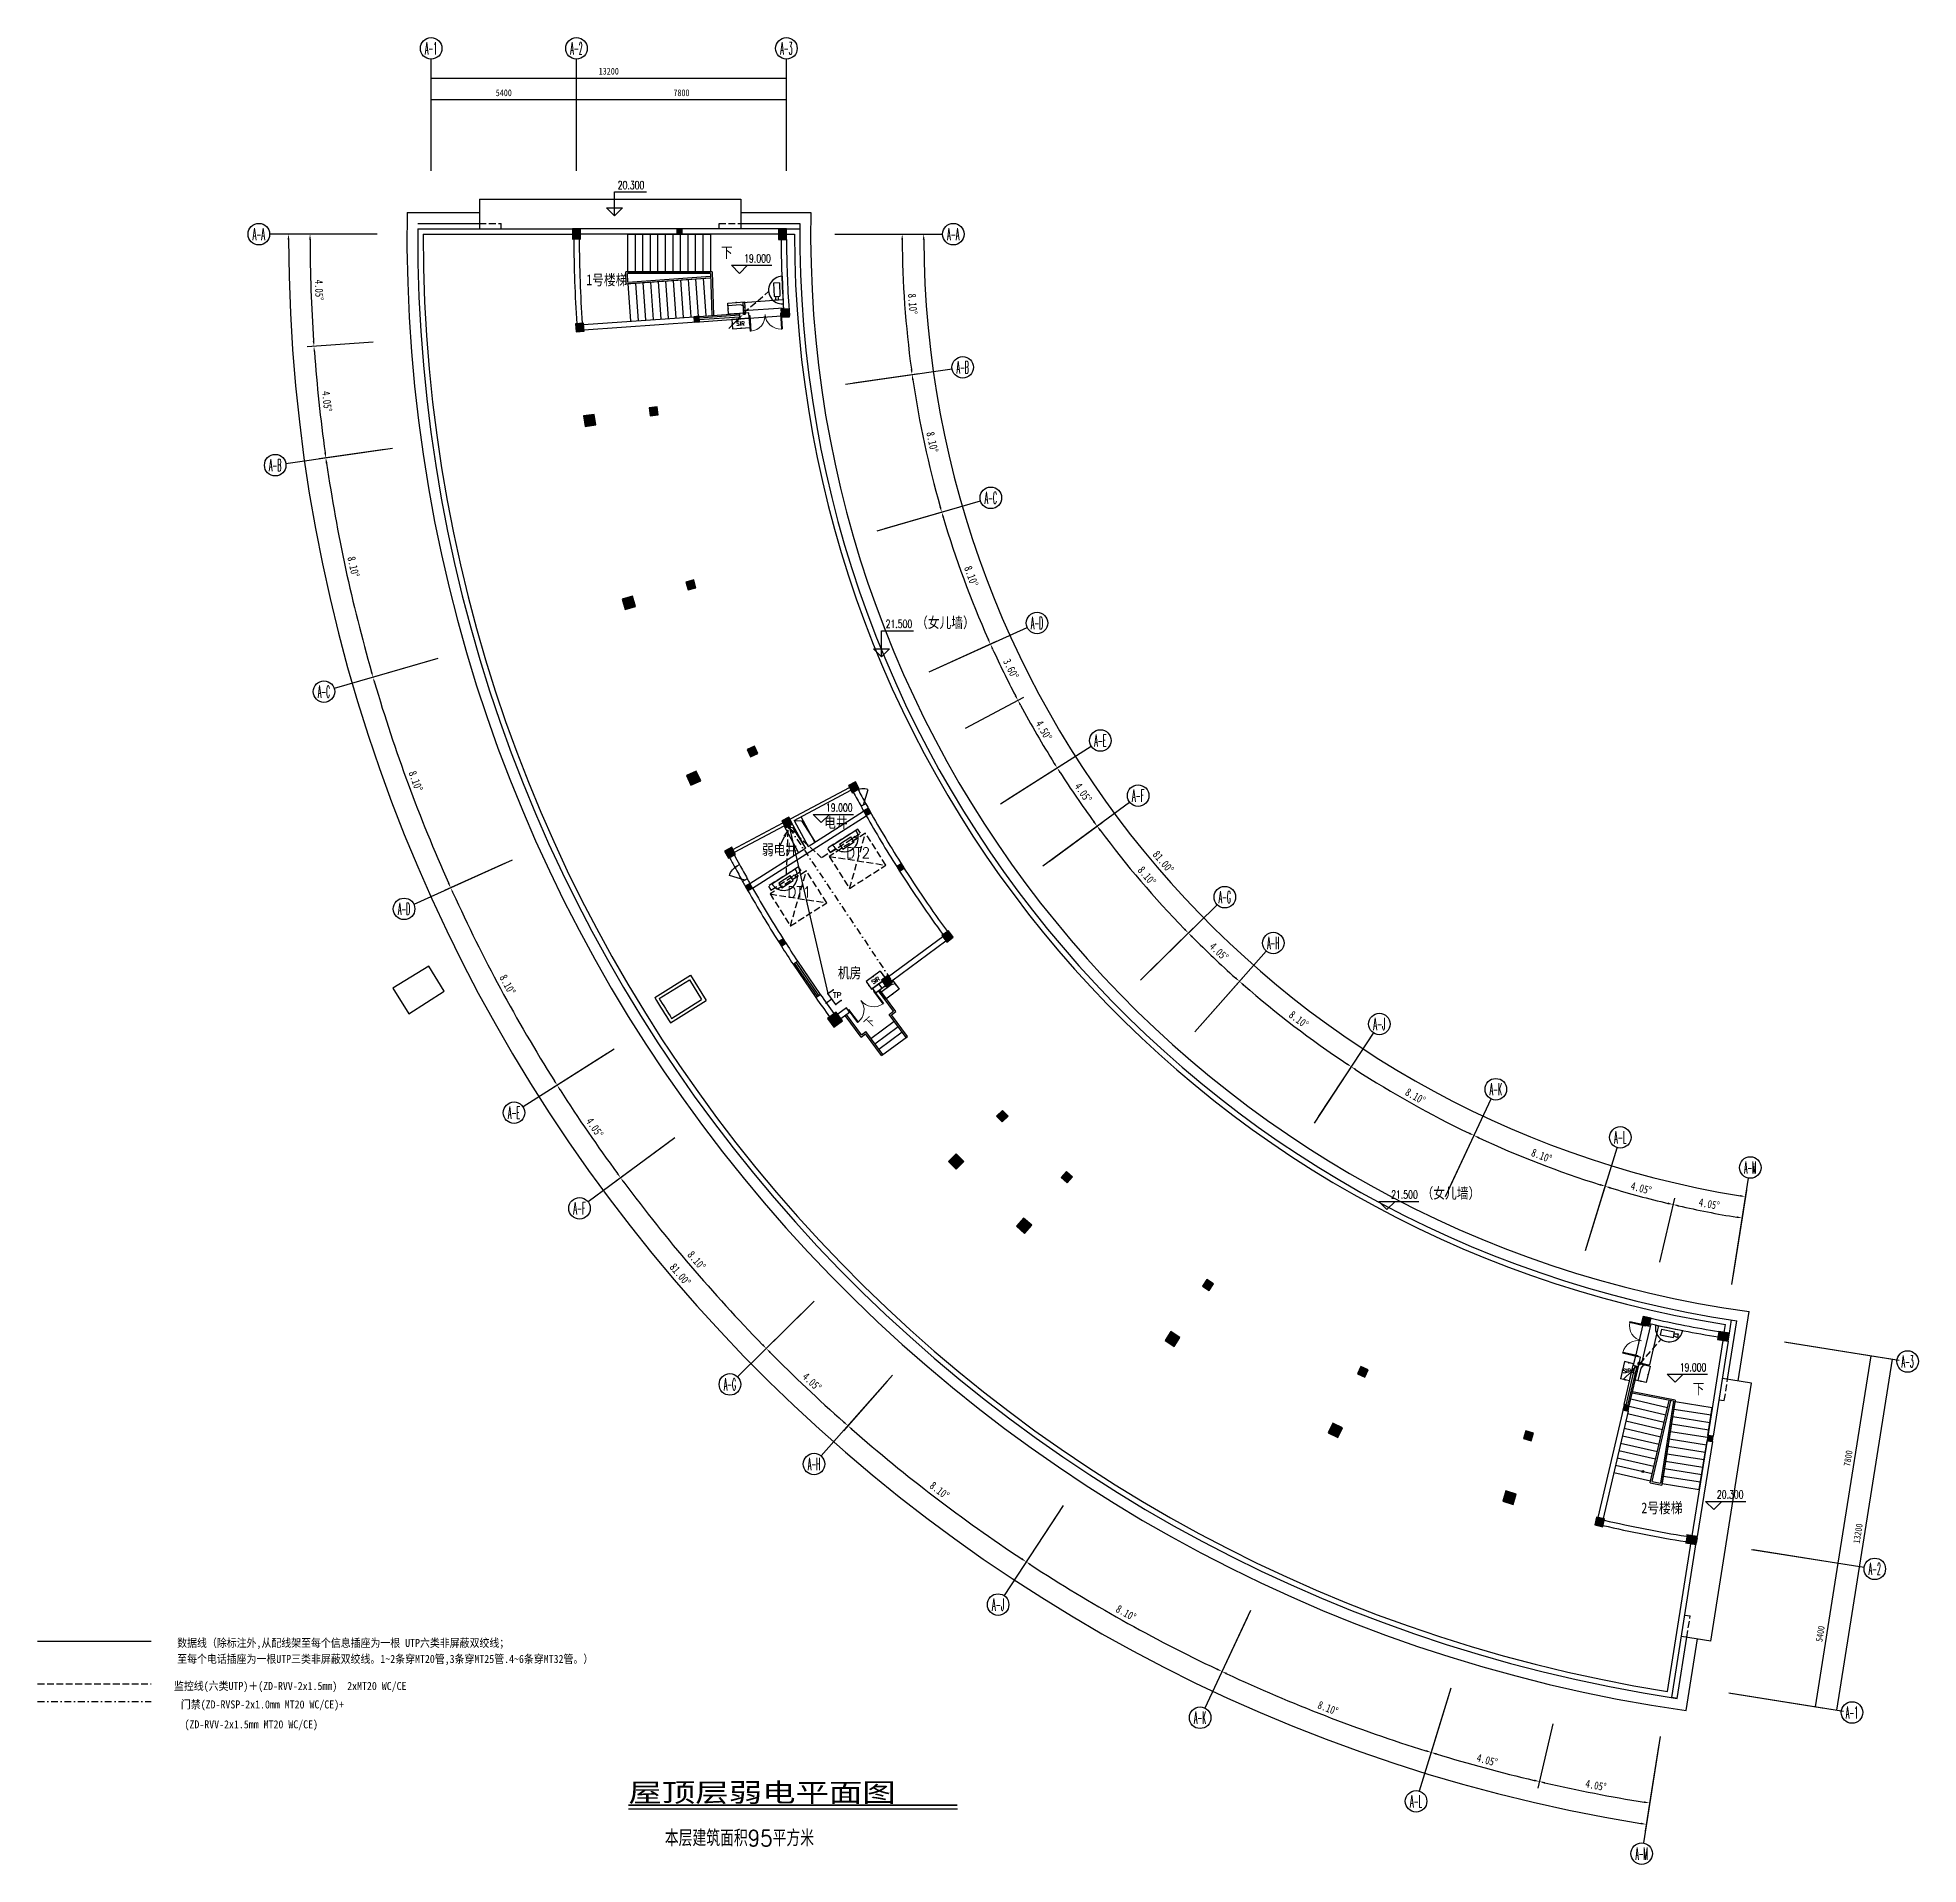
# Model space of a CAD drawing. Extents: x 13680 to 1640314, y -473492 to 65390.
# Drawn here: x 1545888 to 1615762, y -449666 to -381816 of the extents above; entities that cross this region are included whole.
import ezdxf
from ezdxf.enums import TextEntityAlignment as Align

# ---------------------------------------------------------------- set-up
doc = ezdxf.new("R2010")
doc.units = 0
doc.header["$LTSCALE"] = 1000
doc.header["$MEASUREMENT"] = 0
doc.linetypes.add('DASH', pattern=[0.35, 0.25, -0.1])
doc.linetypes.add('DASHDOT', pattern=[1, 0.5, -0.25, 0, -0.25])
for name, color, linetype in [('0-电气文字', 6, 'Continuous'), ('AXIS', 1, 'Continuous'), ('AXIS_TEXT', 7, 'Continuous'), ('COLUMN', 255, 'Continuous'), ('DIM_ELEV', 3, 'Continuous'), ('DIM_IDEN', 8, 'Continuous'), ('DIM_SYMB', 3, 'Continuous'), ('DOOR_FIRE', 4, 'Continuous'), ('EQUIP-通讯', 6, 'Continuous'), ('LINE', 123, 'Continuous'), ('LWIRE', 4, 'Continuous'), ('PUB_HATCH', 8, 'Continuous'), ('PUB_TEXT', 7, 'Continuous'), ('STAIR', 2, 'Continuous'), ('TEL_TEXT', 7, 'Continuous'), ('WALL', 255, 'Continuous'), ('WINDOW', 2, 'Continuous'), ('WINDOW_GROUND', 21, 'Continuous'), ('WIRE-照明', 120, 'Continuous'), ('安保设备SA', 241, 'Continuous')]:
    doc.layers.add(name, color=color, linetype=linetype)
doc.styles.add('-DXTGEDITXT', font='GEDITXT', dxfattribs={"bigfont": 'DXT'})
doc.styles.add('-宋体', font='', dxfattribs={"width": 1.3})
doc.styles.add('_TCH_AXIS', font='COMPLEX', dxfattribs={"bigfont": 'GBCBIG'})
doc.styles.add('_TCH_DIM', font='SIMPLEX', dxfattribs={"bigfont": 'GBCBIG'})
doc.styles.add('_TEL_DIM', font='SIMPLEX', dxfattribs={"width": 0.8, "height": 3.5, "bigfont": 'HZTXT'})
doc.styles.add('dim_font', font='', dxfattribs={"width": 0.8})
doc.styles.get("Standard").update_dxf_attribs({"font": 'haiwenrs.shx', "bigfont": 'hztxt.shx'})
doc.styles.get('-宋体').set_extended_font_data('NSimSun')
doc.styles.get('dim_font').set_extended_font_data('NSimSun')
doc.dimstyles.new('ANGL', dxfattribs={"dimtxt": 300, "dimasz": 200, "dimexe": 250, "dimexo": 300, "dimgap": 150, "dimtad": 1, "dimdec": 0, "dimzin": 0, "dimdsep": 46, "dimtxsty": 'dim_font', "dimcen": 0.09, "dimclrt": 7, "dimazin": 2, "dimtfac": 1, "dimtdec": 0, "dimtix": 1, "dimtmove": 2, "dimatfit": 3, "dimfxl": 1, "dimtolj": 1, "dimtzin": 0, "dimarcsym": 0})
doc.dimstyles.new('DIMN', dxfattribs={"dimtxt": 250, "dimasz": 1, "dimexe": 250, "dimexo": 300, "dimgap": 0, "dimtad": 0, "dimdec": 0, "dimzin": 0, "dimdsep": 46, "dimtxsty": 'dim_font', "dimblk": 'ARCHTICK', "dimcen": 0.09, "dimclrt": 7, "dimazin": 0, "dimtfac": 1, "dimtdec": 0, "dimtix": 1, "dimtmove": 2, "dimatfit": 3, "dimfxl": 1, "dimtvp": 1, "dimtolj": 1, "dimtzin": 0, "dimarcsym": 0})

msp = doc.modelspace()

# ---------------------------------------------------------------- texts
at = {"layer": '0-电气文字', "color": 6, "linetype": 'Continuous', "style": '-宋体', "width": 0.9}
for s, p in [('数据线（除标注外,从配线架至每个信息插座为一根 UTP六类非屏蔽双绞线；', (1551073.496, -441591.28)), ('至每个电话插座为一根UTP三类非屏蔽双绞线。1~2条穿MT20管,3条穿MT25管.4~6条穿MT32管。）', (1551073.496, -442186.065)), ('监控线(六类UTP)＋(ZD-RVV-2x1.5mm)  2xMT20 WC/CE', (1550954.442, -443190.165)), ('门禁(ZD-RVSP-2x1.0mm MT20 WC/CE)+', (1551210.786, -443875.019)), ('(ZD-RVV-2x1.5mm MT20 WC/CE)', (1551345.628, -444614.709))]:
    msp.add_text(s, height=300, dxfattribs=at).set_placement(p)
at = {"layer": 'AXIS_TEXT', "style": '_TCH_AXIS'}
for s, width, p, p2 in [('A-1', 0.375, (1560281.803, -382442.183), (1560734.352, -382442.183)), ('A-2', 0.344262, (1565681.808, -382442.183), (1566134.357, -382442.183)), ('A-3', 0.344262, (1573481.808, -382442.183), (1573934.357, -382442.183)), ('A-A', 0.323077, (1553881.827, -389342.161), (1554334.375, -389342.161)), ('A-A', 0.323077, (1579681.827, -389342.151), (1580134.375, -389342.151)), ('A-B', 0.328125, (1580031.988, -394287.714), (1580484.537, -394287.714)), ('A-B', 0.328125, (1554489.372, -397922.924), (1554941.92, -397922.924)), ('A-C', 0.33871, (1581075.518, -399134.725), (1581528.067, -399134.725)), ('A-D', 0.328125, (1582791.548, -403786.239), (1583244.097, -403786.239)), ('A-C', 0.33871, (1556299.941, -406332.695), (1556752.489, -406332.695)), ('A-E', 0.333333, (1585145.916, -408149.657), (1585598.465, -408149.657)), ('A-F', 0.333333, (1586548.234, -410195.775), (1587000.782, -410195.775)), ('A-G', 0.323077, (1589768.219, -413965.895), (1590220.768, -413965.895)), ('A-D', 0.328125, (1559277.327, -414403.272), (1559729.875, -414403.272)), ('A-H', 0.313433, (1591569.78, -415671.035), (1592022.328, -415671.035)), ('A-J', 0.362069, (1595511.126, -418678.975), (1595963.674, -418678.975)), ('A-K', 0.318182, (1599836.973, -421101.566), (1600289.522, -421101.566)), ('A-E', 0.333333, (1563362.256, -421973.988), (1563814.804, -421973.988)), ('A-L', 0.33871, (1604461.011, -422890.472), (1604913.56, -422890.472)), ('A-M', 0.308824, (1609290.907, -424009.986), (1609743.455, -424009.986)), ('A-F', 0.333333, (1565795.337, -425524.091), (1566247.885, -425524.091)), ('A-3', 0.344262, (1615136.025, -431213.083), (1615588.574, -431213.083)), ('A-G', 0.323077, (1571382.149, -432065.409), (1571834.697, -432065.409)), ('A-H', 0.313433, (1574507.934, -435023.901), (1574960.482, -435023.901)), ('A-2', 0.344262, (1613915.821, -438917.049), (1614368.369, -438917.049)), ('A-J', 0.362069, (1581346.337, -440242.805), (1581798.885, -440242.805)), ('A-K', 0.318182, (1588851.868, -444446.104), (1589304.416, -444446.104)), ('A-1', 0.375, (1613071.063, -444250.57), (1613523.612, -444250.57)), ('A-L', 0.33871, (1596874.771, -447549.931), (1597327.319, -447549.931)), ('A-M', 0.308824, (1605254.846, -449492.337), (1605707.394, -449492.337))]:
    msp.add_text(s, height=452.5483, dxfattribs=dict(at, width=width)).set_placement(p, p2, align=Align.FIT)
at = {"layer": 'PUB_TEXT'}
for s, height, style, width, p in [('20.300', 297.5, '_TCH_DIM', 0.705882, (1567439.739, -387443.271)), ('19.000', 297.5, '_TCH_DIM', 0.705882, (1572138.615, -390167.474)), ('21.500', 297.5, '_TCH_DIM', 0.705882, (1577393.973, -403741.39)), ('19.000', 297.5, '_TCH_DIM', 0.705882, (1575175.92, -410565.532)), ('21.500', 297.5, '_TCH_DIM', 0.705882, (1596174.821, -424935.641)), ('19.000', 297.5, '_TCH_DIM', 0.705882, (1606895.821, -431355.016)), ('20.300', 297.5, '_TCH_DIM', 0.705882, (1608276.062, -436077.465)), ('屋顶层弱电平面图', 700, '-宋体', 1.3, (1567840.134, -447344.672))]:
    msp.add_text(s, height=height, dxfattribs=dict(at, style=style, width=width)).set_placement(p)
at = {"layer": 'PUB_TEXT', "linetype": 'Continuous', "ltscale": 1.1}
for s, style, width, p in [('下', 'dim_font', 0.8, (1571273.255, -389993.658)), ('1号楼梯', 'dim_font', 0.8, (1566272.632, -391014.065)), ('（女儿墙）', 'dim_font', 0.8, (1578523.973, -403741.39)), ('电井', 'dim_font', 0.8, (1575108.223, -411166.748)), ('弱电井', 'dim_font', 0.8, (1572797.498, -412177.949)), ('DT2', '-DXTGEDITXT', 0.9, (1575933.661, -412293.734)), ('机房', 'dim_font', 0.8, (1575619.732, -416753.804)), ('（女儿墙）', 'dim_font', 0.8, (1597304.821, -424935.641)), ('下', 'dim_font', 0.8, (1607377.431, -432201.911)), ('2号楼梯', 'dim_font', 0.8, (1605471.483, -436624.589))]:
    msp.add_text(s, height=400, dxfattribs=dict(at, style=style, width=width)).set_placement(p)
at = {"layer": 'PUB_TEXT', "linetype": 'DASH', "ltscale": 1.1, "style": '-DXTGEDITXT', "width": 0.9}
msp.add_text('DT1', height=400, dxfattribs=at).set_placement((1573752.83, -413749.658))
at = {"layer": 'PUB_TEXT', "color": 9, "linetype": 'DASH', "ltscale": 1.1, "style": '-DXTGEDITXT', "width": 0.9}
msp.add_text('DT1', height=400, dxfattribs=at).set_placement((1573752.83, -413749.658))
at = {"layer": 'PUB_TEXT', "style": '_TCH_DIM'}
msp.add_text('下', height=337.589, rotation=44.55000039, dxfattribs=at).set_placement((1576817.425, -418651.279))
at = {"layer": 'PUB_TEXT', "color": 9, "linetype": 'Continuous', "ltscale": 1.1, "style": '-DXTGEDITXT', "width": 0.9}
msp.add_text('本层建筑面积95平方米', height=600, dxfattribs=at).set_placement((1569191.116, -448992.011))

# ---------------------------------------------------------------- blocks, each defined once
blk = doc.blocks.new('_ArchTick')
at = {"color": 0, "linetype": 'ByBlock', "const_width": 0.4}
blk.add_lwpolyline([(-0.5, -0.5), (0.5, 0.5)], dxfattribs=at)
blk = doc.blocks.new('*D476')
at = {"layer": 'AXIS', "color": 0, "lineweight": -2, "transparency": 16777216}
for p, q in [((1558208, -389116), (1555758, -389116)), ((1558350, -393127), (1555906, -393301))]:
    blk.add_line(p, q, dxfattribs=at)
blk.add_arc((1615008, -389116), 59000, 180.19425, 183.85578, dxfattribs=at)
at = {"layer": 'AXIS', "color": 0, "transparency": 16777216}
for points in [[(1555975, -389316), (1556042, -389316), (1556008, -389116)], [(1556175, -393081), (1556108, -393086), (1556155, -393283)]]:
    blk.add_solid(points, dxfattribs=at)
at = {"layer": 'Defpoints', "color": 0, "transparency": 16777216}
for p in [(1558508, -389116), (1615008, -389116), (1556024, -390506), (1558649, -393106)]:
    blk.add_point(p, dxfattribs=at)
at = {"layer": 'AXIS', "color": 7, "transparency": 16777216, "insert": (1556345, -391190), "char_height": 300, "attachment_point": 5, "rotation": 272.02501, "style": 'dim_font'}
blk.add_mtext('\\A1;4.05°', dxfattribs=at)
blk = doc.blocks.new('*D477')
at = {"layer": 'AXIS', "color": 0, "lineweight": -2, "transparency": 16777216}
for p, q in [((1558350, -393127), (1555906, -393301)), ((1558775, -397119), (1556349, -397464))]:
    blk.add_line(p, q, dxfattribs=at)
blk.add_arc((1615008, -389116), 59000, 184.24423, 187.90568, dxfattribs=at)
at = {"layer": 'AXIS', "color": 0, "transparency": 16777216}
for points in [[(1556137, -393485), (1556203, -393480), (1556155, -393283)], [(1556602, -397226), (1556536, -397236), (1556597, -397429)]]:
    blk.add_solid(points, dxfattribs=at)
at = {"layer": 'Defpoints', "color": 0, "transparency": 16777216}
for p in [(1615008, -389116), (1558649, -393106), (1556270, -394668), (1559072, -397077)]:
    blk.add_point(p, dxfattribs=at)
at = {"layer": 'AXIS', "color": 7, "transparency": 16777216, "insert": (1556638, -395328), "char_height": 300, "attachment_point": 5, "rotation": 276.07495, "style": 'dim_font'}
blk.add_mtext('\\A1;4.05°', dxfattribs=at)
blk = doc.blocks.new('*D478')
at = {"layer": 'AXIS', "color": 0, "lineweight": -2, "transparency": 16777216}
for p, q in [((1558775, -397119), (1556349, -397464)), ((1560463, -404963), (1558111, -405646))]:
    blk.add_line(p, q, dxfattribs=at)
blk.add_arc((1615008, -389116), 59000, 188.29413, 196.00578, dxfattribs=at)
at = {"layer": 'AXIS', "color": 0, "transparency": 16777216}
for points in [[(1556592, -397632), (1556658, -397622), (1556597, -397429)], [(1558327, -405375), (1558263, -405393), (1558351, -405576)]]:
    blk.add_solid(points, dxfattribs=at)
at = {"layer": 'Defpoints', "color": 0, "transparency": 16777216}
for p in [(1615008, -389116), (1559072, -397077), (1557053, -400171), (1560752, -404879)]:
    blk.add_point(p, dxfattribs=at)
at = {"layer": 'AXIS', "color": 7, "transparency": 16777216, "insert": (1557623, -401471), "char_height": 300, "attachment_point": 5, "rotation": 282.14995, "style": 'dim_font'}
blk.add_mtext('\\A1;8.10°', dxfattribs=at)
blk = doc.blocks.new('*D479')
at = {"layer": 'AXIS', "color": 0, "lineweight": -2, "transparency": 16777216}
for p, q in [((1560463, -404963), (1558111, -405646)), ((1563240, -412490), (1561007, -413498))]:
    blk.add_line(p, q, dxfattribs=at)
blk.add_arc((1615008, -389116), 59000, 196.39422, 204.10568, dxfattribs=at)
at = {"layer": 'AXIS', "color": 0, "transparency": 16777216}
for points in [[(1558375, -405778), (1558439, -405759), (1558351, -405576)], [(1561184, -413199), (1561123, -413226), (1561235, -413395)]]:
    blk.add_solid(points, dxfattribs=at)
at = {"layer": 'Defpoints', "color": 0, "transparency": 16777216}
for p in [(1615008, -389116), (1560752, -404879), (1559189, -408227), (1563514, -412366)]:
    blk.add_point(p, dxfattribs=at)
at = {"layer": 'AXIS', "color": 7, "transparency": 16777216, "insert": (1559936, -409433), "char_height": 300, "attachment_point": 5, "rotation": 290.24995, "style": 'dim_font'}
blk.add_mtext('\\A1;8.10°', dxfattribs=at)
blk = doc.blocks.new('*D480')
at = {"layer": 'AXIS', "color": 0, "lineweight": -2, "transparency": 16777216}
for p, q in [((1563240, -412490), (1561007, -413498)), ((1567050, -419551), (1564982, -420864))]:
    blk.add_line(p, q, dxfattribs=at)
blk.add_arc((1615008, -389116), 59000, 204.49413, 212.20578, dxfattribs=at)
at = {"layer": 'AXIS', "color": 0, "transparency": 16777216}
for points in [[(1561288, -413591), (1561348, -413563), (1561235, -413395)], [(1565114, -420543), (1565058, -420578), (1565193, -420730)]]:
    blk.add_solid(points, dxfattribs=at)
at = {"layer": 'Defpoints', "color": 0, "transparency": 16777216}
for p in [(1615008, -389116), (1563514, -412366), (1562439, -415901), (1567304, -419390)]:
    blk.add_point(p, dxfattribs=at)
at = {"layer": 'AXIS', "color": 7, "transparency": 16777216, "insert": (1563348, -416990), "char_height": 300, "attachment_point": 5, "rotation": 298.34995, "style": 'dim_font'}
blk.add_mtext('\\A1;8.10°', dxfattribs=at)
blk = doc.blocks.new('*D481')
at = {"layer": 'AXIS', "color": 0, "lineweight": -2, "transparency": 16777216}
for p, q in [((1567050, -419551), (1564982, -420864)), ((1569320, -422862), (1567349, -424318))]:
    blk.add_line(p, q, dxfattribs=at)
blk.add_arc((1615008, -389116), 59000, 212.59422, 216.25576, dxfattribs=at)
at = {"layer": 'AXIS', "color": 0, "transparency": 16777216}
for points in [[(1565272, -420916), (1565328, -420880), (1565193, -420730)], [(1567458, -423988), (1567405, -424028), (1567550, -424169)]]:
    blk.add_solid(points, dxfattribs=at)
at = {"layer": 'Defpoints', "color": 0, "transparency": 16777216}
for p in [(1615008, -389116), (1567304, -419390), (1565951, -421895), (1569561, -422684)]:
    blk.add_point(p, dxfattribs=at)
at = {"layer": 'AXIS', "color": 7, "transparency": 16777216, "insert": (1566588, -422301), "char_height": 300, "attachment_point": 5, "rotation": 304.42499, "style": 'dim_font'}
blk.add_mtext('\\A1;4.05°', dxfattribs=at)
blk = doc.blocks.new('*D482')
at = {"layer": 'AXIS', "color": 0, "lineweight": -2, "transparency": 16777216}
for p, q in [((1569320, -422862), (1567349, -424318)), ((1574530, -428963), (1572784, -430682))]:
    blk.add_line(p, q, dxfattribs=at)
blk.add_arc((1615008, -389116), 59000, 216.6442, 224.35579, dxfattribs=at)
at = {"layer": 'AXIS', "color": 0, "transparency": 16777216}
for points in [[(1567642, -424350), (1567696, -424310), (1567550, -424169)], [(1572846, -430340), (1572799, -430387), (1572962, -430506)]]:
    blk.add_solid(points, dxfattribs=at)
at = {"layer": 'Defpoints', "color": 0, "transparency": 16777216}
for p in [(1615008, -389116), (1569561, -422684), (1569254, -426366), (1574744, -428752)]:
    blk.add_point(p, dxfattribs=at)
at = {"layer": 'AXIS', "color": 7, "transparency": 16777216, "insert": (1570372, -427238), "char_height": 300, "attachment_point": 5, "rotation": 310.49999, "style": 'dim_font'}
blk.add_mtext('\\A1;8.10°', dxfattribs=at)
blk = doc.blocks.new('*D483')
at = {"layer": 'AXIS', "color": 0, "lineweight": -2, "transparency": 16777216}
for p, q in [((1558208, -389116), (1554958, -389116)), ((1606123, -445217), (1605614, -448427))]:
    blk.add_line(p, q, dxfattribs=at)
blk.add_arc((1615008, -389116), 59800, 180.19165, 260.80826, dxfattribs=at)
at = {"layer": 'AXIS', "color": 0, "transparency": 16777216}
for points in [[(1555175, -389316), (1555242, -389316), (1555208, -389116)], [(1605461, -448115), (1605450, -448181), (1605653, -448180)]]:
    blk.add_solid(points, dxfattribs=at)
at = {"layer": 'Defpoints', "color": 0, "transparency": 16777216}
for p in [(1558508, -389116), (1615008, -389116), (1561726, -416264), (1606169, -444920)]:
    blk.add_point(p, dxfattribs=at)
at = {"layer": 'AXIS', "color": 7, "transparency": 16777216, "insert": (1569764, -427758), "char_height": 300, "attachment_point": 5, "rotation": 310.49995, "style": 'dim_font'}
blk.add_mtext('\\A1;81.00°', dxfattribs=at)
blk = doc.blocks.new('*D484')
at = {"layer": 'AXIS', "color": 0, "lineweight": -2, "transparency": 16777216}
for p, q in [((1575808, -389116), (1578258, -389116)), ((1576199, -394639), (1578625, -394294))]:
    blk.add_line(p, q, dxfattribs=at)
blk.add_arc((1615008, -389116), 37000, 180.30973, 187.7902, dxfattribs=at)
at = {"layer": 'AXIS', "color": 0, "transparency": 16777216}
for points in [[(1577975, -389316), (1578042, -389316), (1578008, -389116)], [(1578383, -394126), (1578317, -394136), (1578377, -394329)]]:
    blk.add_solid(points, dxfattribs=at)
at = {"layer": 'Defpoints', "color": 0, "transparency": 16777216}
for p in [(1575508, -389116), (1615008, -389116), (1578049, -390859), (1575902, -394681)]:
    blk.add_point(p, dxfattribs=at)
at = {"layer": 'AXIS', "color": 7, "transparency": 16777216, "insert": (1578400, -391708), "char_height": 300, "attachment_point": 5, "rotation": 274.04997, "style": 'dim_font'}
blk.add_mtext('\\A1;8.10°', dxfattribs=at)
blk = doc.blocks.new('*D485')
at = {"layer": 'AXIS', "color": 0, "lineweight": -2, "transparency": 16777216}
for p, q in [((1576199, -394639), (1578625, -394294)), ((1577365, -400052), (1579717, -399369))]:
    blk.add_line(p, q, dxfattribs=at)
blk.add_arc((1615008, -389116), 37000, 188.40961, 195.89029, dxfattribs=at)
at = {"layer": 'AXIS', "color": 0, "transparency": 16777216}
for points in [[(1578373, -394532), (1578439, -394522), (1578377, -394329)], [(1579454, -399237), (1579390, -399256), (1579477, -399439)]]:
    blk.add_solid(points, dxfattribs=at)
at = {"layer": 'Defpoints', "color": 0, "transparency": 16777216}
for p in [(1615008, -389116), (1575902, -394681), (1578663, -396049), (1577077, -400136)]:
    blk.add_point(p, dxfattribs=at)
at = {"layer": 'AXIS', "color": 7, "transparency": 16777216, "insert": (1579130, -396840), "char_height": 300, "attachment_point": 5, "rotation": 282.14995, "style": 'dim_font'}
blk.add_mtext('\\A1;8.10°', dxfattribs=at)
blk = doc.blocks.new('*D486')
at = {"layer": 'AXIS', "color": 0, "lineweight": -2, "transparency": 16777216}
for p, q in [((1577365, -400052), (1579717, -399369)), ((1579281, -405247), (1581514, -404239))]:
    blk.add_line(p, q, dxfattribs=at)
blk.add_arc((1615008, -389116), 37000, 196.50971, 203.99029, dxfattribs=at)
at = {"layer": 'AXIS', "color": 0, "transparency": 16777216}
for points in [[(1579502, -399640), (1579566, -399621), (1579477, -399439)], [(1581235, -404146), (1581174, -404173), (1581286, -404342)]]:
    blk.add_solid(points, dxfattribs=at)
at = {"layer": 'Defpoints', "color": 0, "transparency": 16777216}
for p in [(1615008, -389116), (1577077, -400136), (1580003, -401101), (1579008, -405371)]:
    blk.add_point(p, dxfattribs=at)
at = {"layer": 'AXIS', "color": 7, "transparency": 16777216, "insert": (1580576, -401818), "char_height": 300, "attachment_point": 5, "rotation": 290.25, "style": 'dim_font'}
blk.add_mtext('\\A1;8.10°', dxfattribs=at)
blk = doc.blocks.new('*D487')
at = {"layer": 'AXIS', "color": 0, "lineweight": -2, "transparency": 16777216}
for p, q in [((1579281, -405247), (1581514, -404239)), ((1580365, -407459), (1582530, -406312))]:
    blk.add_line(p, q, dxfattribs=at)
blk.add_arc((1615008, -389116), 37000, 204.60971, 207.59058, dxfattribs=at)
at = {"layer": 'AXIS', "color": 0, "transparency": 16777216}
for points in [[(1581339, -404538), (1581399, -404510), (1581286, -404342)], [(1582245, -406237), (1582186, -406268), (1582309, -406429)]]:
    blk.add_solid(points, dxfattribs=at)
at = {"layer": 'Defpoints', "color": 0, "transparency": 16777216}
for p in [(1615008, -389116), (1581612, -405045), (1579008, -405371), (1580099, -407599)]:
    blk.add_point(p, dxfattribs=at)
at = {"layer": 'AXIS', "color": 7, "transparency": 16777216, "insert": (1582051, -405262), "char_height": 300, "attachment_point": 5, "rotation": 296.10014, "style": 'dim_font'}
blk.add_mtext('\\A1;3.60°', dxfattribs=at)
blk = doc.blocks.new('*D488')
at = {"layer": 'AXIS', "color": 0, "lineweight": -2, "transparency": 16777216}
for p, q in [((1580365, -407459), (1582530, -406312)), ((1581910, -410120), (1583979, -408807))]:
    blk.add_line(p, q, dxfattribs=at)
blk.add_arc((1615008, -389116), 37000, 208.20999, 212.09029, dxfattribs=at)
at = {"layer": 'AXIS', "color": 0, "transparency": 16777216}
for points in [[(1582374, -406622), (1582432, -406590), (1582309, -406429)], [(1583689, -408755), (1583633, -408790), (1583768, -408941)]]:
    blk.add_solid(points, dxfattribs=at)
at = {"layer": 'Defpoints', "color": 0, "transparency": 16777216}
for p in [(1615008, -389116), (1582773, -407279), (1580099, -407599), (1581657, -410281)]:
    blk.add_point(p, dxfattribs=at)
at = {"layer": 'AXIS', "color": 7, "transparency": 16777216, "insert": (1583273, -407549), "char_height": 300, "attachment_point": 5, "rotation": 300.15014, "style": 'dim_font'}
blk.add_mtext('\\A1;4.50°', dxfattribs=at)
blk = doc.blocks.new('*D489')
at = {"layer": 'AXIS', "color": 0, "lineweight": -2, "transparency": 16777216}
for p, q in [((1581910, -410120), (1583979, -408807)), ((1583477, -412405), (1585447, -410950))]:
    blk.add_line(p, q, dxfattribs=at)
blk.add_arc((1615008, -389116), 37000, 212.70971, 216.14027, dxfattribs=at)
at = {"layer": 'AXIS', "color": 0, "transparency": 16777216}
for points in [[(1583847, -409128), (1583904, -409092), (1583768, -408941)], [(1585155, -410917), (1585101, -410957), (1585246, -411098)]]:
    blk.add_solid(points, dxfattribs=at)
at = {"layer": 'Defpoints', "color": 0, "transparency": 16777216}
for p in [(1615008, -389116), (1584244, -409672), (1581657, -410281), (1583235, -412584)]:
    blk.add_point(p, dxfattribs=at)
at = {"layer": 'AXIS', "color": 7, "transparency": 16777216, "insert": (1584735, -409863), "char_height": 300, "attachment_point": 5, "rotation": 304.42499, "style": 'dim_font'}
blk.add_mtext('\\A1;4.05°', dxfattribs=at)
blk = doc.blocks.new('*D490')
at = {"layer": 'AXIS', "color": 0, "lineweight": -2, "transparency": 16777216}
for p, q in [((1583477, -412405), (1585447, -410950)), ((1587073, -416616), (1588819, -414897))]:
    blk.add_line(p, q, dxfattribs=at)
blk.add_arc((1615008, -389116), 37000, 216.75969, 224.2403, dxfattribs=at)
at = {"layer": 'AXIS', "color": 0, "transparency": 16777216}
for points in [[(1585339, -411279), (1585392, -411239), (1585246, -411098)], [(1588524, -414906), (1588477, -414953), (1588640, -415073)]]:
    blk.add_solid(points, dxfattribs=at)
at = {"layer": 'Defpoints', "color": 0, "transparency": 16777216}
for p in [(1615008, -389116), (1583235, -412584), (1586315, -412476), (1586859, -416826)]:
    blk.add_point(p, dxfattribs=at)
at = {"layer": 'AXIS', "color": 7, "transparency": 16777216, "insert": (1587101, -412951), "char_height": 300, "attachment_point": 5, "rotation": 310.49999, "style": 'dim_font'}
blk.add_mtext('\\A1;8.10°', dxfattribs=at)
blk = doc.blocks.new('*D491')
at = {"layer": 'AXIS', "color": 0, "lineweight": -2, "transparency": 16777216}
for p, q in [((1587073, -416616), (1588819, -414897)), ((1589085, -418520), (1590705, -416682))]:
    blk.add_line(p, q, dxfattribs=at)
blk.add_arc((1615008, -389116), 37000, 224.85972, 228.29029, dxfattribs=at)
at = {"layer": 'AXIS', "color": 0, "transparency": 16777216}
for points in [[(1588757, -415238), (1588805, -415191), (1588640, -415073)], [(1590412, -416712), (1590368, -416762), (1590540, -416870)]]:
    blk.add_solid(points, dxfattribs=at)
at = {"layer": 'Defpoints', "color": 0, "transparency": 16777216}
for p in [(1615008, -389116), (1589259, -415687), (1586859, -416826), (1588886, -418745)]:
    blk.add_point(p, dxfattribs=at)
at = {"layer": 'AXIS', "color": 7, "transparency": 16777216, "insert": (1589780, -415770), "char_height": 300, "attachment_point": 5, "rotation": 316.57501, "style": 'dim_font'}
blk.add_mtext('\\A1;4.05°', dxfattribs=at)
blk = doc.blocks.new('*D492')
at = {"layer": 'AXIS', "color": 0, "lineweight": -2, "transparency": 16777216}
for p, q in [((1589085, -418520), (1590705, -416682)), ((1593486, -421880), (1594832, -419832))]:
    blk.add_line(p, q, dxfattribs=at)
blk.add_arc((1615008, -389116), 37000, 228.90971, 236.39029, dxfattribs=at)
at = {"layer": 'AXIS', "color": 0, "transparency": 16777216}
for points in [[(1590668, -417027), (1590712, -416977), (1590540, -416870)], [(1594546, -419903), (1594509, -419958), (1594694, -420041)]]:
    blk.add_solid(points, dxfattribs=at)
at = {"layer": 'Defpoints', "color": 0, "transparency": 16777216}
for p in [(1615008, -389116), (1591874, -417992), (1588886, -418745), (1593322, -422130)]:
    blk.add_point(p, dxfattribs=at)
at = {"layer": 'AXIS', "color": 7, "transparency": 16777216, "insert": (1592743, -418290), "char_height": 300, "attachment_point": 5, "rotation": 322.65, "style": 'dim_font'}
blk.add_mtext('\\A1;8.10°', dxfattribs=at)
blk = doc.blocks.new('*D493')
at = {"layer": 'AXIS', "color": 0, "lineweight": -2, "transparency": 16777216}
for p, q in [((1593486, -421880), (1594832, -419832)), ((1598318, -424585), (1599361, -422368))]:
    blk.add_line(p, q, dxfattribs=at)
blk.add_arc((1615008, -389116), 37000, 237.00971, 244.49029, dxfattribs=at)
at = {"layer": 'AXIS', "color": 0, "transparency": 16777216}
for points in [[(1594843, -420178), (1594880, -420122), (1594694, -420041)], [(1599088, -422479), (1599059, -422539), (1599254, -422594)]]:
    blk.add_solid(points, dxfattribs=at)
at = {"layer": 'Defpoints', "color": 0, "transparency": 16777216}
for p in [(1615008, -389116), (1596174, -420963), (1593322, -422130), (1598190, -424857)]:
    blk.add_point(p, dxfattribs=at)
at = {"layer": 'AXIS', "color": 7, "transparency": 16777216, "insert": (1597076, -421136), "char_height": 300, "attachment_point": 5, "rotation": 330.75, "style": 'dim_font'}
blk.add_mtext('\\A1;8.10°', dxfattribs=at)
blk = doc.blocks.new('*D494')
at = {"layer": 'AXIS', "color": 0, "lineweight": -2, "transparency": 16777216}
for p, q in [((1598318, -424585), (1599361, -422368)), ((1603482, -426583), (1604202, -424241))]:
    blk.add_line(p, q, dxfattribs=at)
blk.add_arc((1615008, -389116), 37000, 245.10971, 252.59029, dxfattribs=at)
at = {"layer": 'AXIS', "color": 0, "transparency": 16777216}
for points in [[(1599421, -422709), (1599450, -422649), (1599254, -422594)], [(1603947, -424389), (1603928, -424453), (1604129, -424480)]]:
    blk.add_solid(points, dxfattribs=at)
at = {"layer": 'Defpoints', "color": 0, "transparency": 16777216}
for p in [(1615008, -389116), (1600849, -423299), (1598190, -424857), (1603394, -426870)]:
    blk.add_point(p, dxfattribs=at)
at = {"layer": 'AXIS', "color": 7, "transparency": 16777216, "insert": (1601766, -423344), "char_height": 300, "attachment_point": 5, "rotation": 338.85, "style": 'dim_font'}
blk.add_mtext('\\A1;8.10°', dxfattribs=at)
blk = doc.blocks.new('*D495')
at = {"layer": 'AXIS', "color": 0, "lineweight": -2, "transparency": 16777216}
for p, q in [((1603482, -426583), (1604202, -424241)), ((1606157, -427303), (1606710, -424917))]:
    blk.add_line(p, q, dxfattribs=at)
blk.add_arc((1615008, -389116), 37000, 253.20971, 256.64029, dxfattribs=at)
at = {"layer": 'AXIS', "color": 0, "transparency": 16777216}
for points in [[(1604310, -424570), (1604330, -424507), (1604129, -424480)], [(1606466, -425082), (1606451, -425147), (1606653, -425160)]]:
    blk.add_solid(points, dxfattribs=at)
at = {"layer": 'Defpoints', "color": 0, "transparency": 16777216}
for p in [(1615008, -389116), (1604965, -424727), (1603394, -426870), (1606089, -427596)]:
    blk.add_point(p, dxfattribs=at)
at = {"layer": 'AXIS', "color": 7, "transparency": 16777216, "insert": (1605463, -424553), "char_height": 300, "attachment_point": 5, "rotation": 344.925, "style": 'dim_font'}
blk.add_mtext('\\A1;4.05°', dxfattribs=at)
blk = doc.blocks.new('*D496')
at = {"layer": 'AXIS', "color": 0, "lineweight": -2, "transparency": 16777216}
for p, q in [((1575808, -389116), (1579058, -389116)), ((1608876, -427833), (1609384, -424623))]:
    blk.add_line(p, q, dxfattribs=at)
blk.add_arc((1615008, -389116), 36200, 180.31657, 260.68333, dxfattribs=at)
at = {"layer": 'AXIS', "color": 0, "transparency": 16777216}
for points in [[(1578775, -389316), (1578842, -389316), (1578808, -389116)], [(1609153, -424805), (1609142, -424871), (1609345, -424870)]]:
    blk.add_solid(points, dxfattribs=at)
at = {"layer": 'Defpoints', "color": 0, "transparency": 16777216}
for p in [(1575508, -389116), (1615008, -389116), (1582754, -405550), (1608829, -428130)]:
    blk.add_point(p, dxfattribs=at)
at = {"layer": 'AXIS', "color": 7, "transparency": 16777216, "insert": (1587710, -412431), "char_height": 300, "attachment_point": 5, "rotation": 310.49995, "style": 'dim_font'}
blk.add_mtext('\\A1;81.00°', dxfattribs=at)
blk = doc.blocks.new('$DorLib2D$00000002')
for p, q in [((-0.5, 0), (-0.5, 0.4875)), ((-0.475, 0.4875), (-0.5, 0.4875)), ((-0.5, 0), (-0.475, 0)), ((-0.475, 0), (-0.475, 0.4875)), ((0.475, 0), (0.475, 0.4875)), ((0.475, 0.4875), (0.5, 0.4875)), ((0.5, 0), (0.475, 0)), ((0.5, 0), (0.5, 0.4875))]:
    blk.add_line(p, q)
at = {"lineweight": 13}
for centre, start, end in [((-0.4875, 0), 0, 88.530716), ((0.4875, 0), 91.469284, 180)]:
    blk.add_arc(centre, 0.4875, start, end, dxfattribs=at)
blk = doc.blocks.new('$TCHSYS$WIN2D')
for p, q in [((-0.5, 0.5), (0.5, 0.5)), ((-0.5, 0.5), (-0.5, -0.5)), ((0.5, 0.5), (0.5, -0.5)), ((0.5, 0.167), (-0.5, 0.167)), ((0.5, -0.167), (-0.5, -0.167)), ((-0.5, -0.5), (0.5, -0.5))]:
    blk.add_line(p, q)
blk = doc.blocks.new('$DorLib2D$00000114')
at = {"color": 0}
blk.add_line((0.5, 0), (-0.21, 0.71), dxfattribs=at)
blk.add_arc((0.5, 0), 1, 135, 180, dxfattribs=at)
blk = doc.blocks.new('*D500')
at = {"layer": 'AXIS', "color": 0, "lineweight": -2, "transparency": 16777216}
for p, q in [((1574530, -428963), (1572784, -430682)), ((1577446, -431722), (1575825, -433560))]:
    blk.add_line(p, q, dxfattribs=at)
blk.add_arc((1615008, -389116), 59000, 224.74423, 228.40578, dxfattribs=at)
at = {"layer": 'AXIS', "color": 0, "transparency": 16777216}
for points in [[(1573079, -430672), (1573127, -430625), (1572962, -430506)], [(1575863, -433215), (1575819, -433265), (1575991, -433372)]]:
    blk.add_solid(points, dxfattribs=at)
at = {"layer": 'Defpoints', "color": 0, "transparency": 16777216}
for p in [(1615008, -389116), (1574744, -428752), (1573949, -431485), (1577644, -431497)]:
    blk.add_point(p, dxfattribs=at)
at = {"layer": 'AXIS', "color": 7, "transparency": 16777216, "insert": (1574657, -431748), "char_height": 300, "attachment_point": 5, "rotation": 316.57501, "style": 'dim_font'}
blk.add_mtext('\\A1;4.05°', dxfattribs=at)
blk = doc.blocks.new('*D501')
at = {"layer": 'AXIS', "color": 0, "lineweight": -2, "transparency": 16777216}
for p, q in [((1577446, -431722), (1575825, -433560)), ((1583824, -436590), (1582478, -438637))]:
    blk.add_line(p, q, dxfattribs=at)
blk.add_arc((1615008, -389116), 59000, 228.79422, 236.50578, dxfattribs=at)
at = {"layer": 'AXIS', "color": 0, "transparency": 16777216}
for points in [[(1576119, -433529), (1576163, -433479), (1575991, -433372)], [(1582467, -438291), (1582430, -438346), (1582616, -438428)]]:
    blk.add_solid(points, dxfattribs=at)
at = {"layer": 'Defpoints', "color": 0, "transparency": 16777216}
for p in [(1615008, -389116), (1577644, -431497), (1578119, -435161), (1583988, -436339)]:
    blk.add_point(p, dxfattribs=at)
at = {"layer": 'AXIS', "color": 7, "transparency": 16777216, "insert": (1579396, -435779), "char_height": 300, "attachment_point": 5, "rotation": 322.65, "style": 'dim_font'}
blk.add_mtext('\\A1;8.10°', dxfattribs=at)
blk = doc.blocks.new('*D502')
at = {"layer": 'AXIS', "color": 0, "lineweight": -2, "transparency": 16777216}
for p, q in [((1583824, -436590), (1582478, -438637)), ((1590824, -440510), (1589781, -442727))]:
    blk.add_line(p, q, dxfattribs=at)
blk.add_arc((1615008, -389116), 59000, 236.89422, 244.60578, dxfattribs=at)
at = {"layer": 'AXIS', "color": 0, "transparency": 16777216}
for points in [[(1582765, -438566), (1582801, -438510), (1582616, -438428)], [(1589721, -442385), (1589692, -442445), (1589887, -442501)]]:
    blk.add_solid(points, dxfattribs=at)
at = {"layer": 'Defpoints', "color": 0, "transparency": 16777216}
for p in [(1615008, -389116), (1583988, -436339), (1584975, -439900), (1590952, -440239)]:
    blk.add_point(p, dxfattribs=at)
at = {"layer": 'AXIS', "color": 7, "transparency": 16777216, "insert": (1586326, -440331), "char_height": 300, "attachment_point": 5, "rotation": 330.75, "style": 'dim_font'}
blk.add_mtext('\\A1;8.10°', dxfattribs=at)
blk = doc.blocks.new('*D503')
at = {"layer": 'AXIS', "color": 0, "lineweight": -2, "transparency": 16777216}
for p, q in [((1590824, -440510), (1589781, -442727)), ((1598307, -443405), (1597586, -445747))]:
    blk.add_line(p, q, dxfattribs=at)
blk.add_arc((1615008, -389116), 59000, 244.99422, 252.70578, dxfattribs=at)
at = {"layer": 'AXIS', "color": 0, "transparency": 16777216}
for points in [[(1590054, -442616), (1590082, -442555), (1589887, -442501)], [(1597479, -445417), (1597459, -445480), (1597660, -445508)]]:
    blk.add_solid(points, dxfattribs=at)
at = {"layer": 'Defpoints', "color": 0, "transparency": 16777216}
for p in [(1615008, -389116), (1590952, -440239), (1592430, -443625), (1598395, -443118)]:
    blk.add_point(p, dxfattribs=at)
at = {"layer": 'AXIS', "color": 7, "transparency": 16777216, "insert": (1593829, -443862), "char_height": 300, "attachment_point": 5, "rotation": 338.85, "style": 'dim_font'}
blk.add_mtext('\\A1;8.10°', dxfattribs=at)
blk = doc.blocks.new('*D504')
at = {"layer": 'AXIS', "color": 0, "lineweight": -2, "transparency": 16777216}
for p, q in [((1598307, -443405), (1597586, -445747)), ((1602183, -444449), (1601629, -446836))]:
    blk.add_line(p, q, dxfattribs=at)
blk.add_arc((1615008, -389116), 59000, 253.09422, 256.75577, dxfattribs=at)
at = {"layer": 'AXIS', "color": 0, "transparency": 16777216}
for points in [[(1597841, -445598), (1597861, -445534), (1597660, -445508)], [(1601499, -446514), (1601483, -446579), (1601686, -446592)]]:
    blk.add_solid(points, dxfattribs=at)
at = {"layer": 'Defpoints', "color": 0, "transparency": 16777216}
for p in [(1615008, -389116), (1598395, -443118), (1602250, -444157), (1598993, -445901)]:
    blk.add_point(p, dxfattribs=at)
at = {"layer": 'AXIS', "color": 7, "transparency": 16777216, "insert": (1599741, -445796), "char_height": 300, "attachment_point": 5, "rotation": 344.925, "style": 'dim_font'}
blk.add_mtext('\\A1;4.05°', dxfattribs=at)
blk = doc.blocks.new('*D505')
at = {"layer": 'AXIS', "color": 0, "lineweight": -2, "transparency": 16777216}
for p, q in [((1602183, -444449), (1601629, -446836)), ((1606123, -445217), (1605739, -447636))]:
    blk.add_line(p, q, dxfattribs=at)
blk.add_arc((1615008, -389116), 59000, 257.14422, 260.80566, dxfattribs=at)
at = {"layer": 'AXIS', "color": 0, "transparency": 16777216}
for points in [[(1601873, -446669), (1601888, -446604), (1601686, -446592)], [(1605586, -447325), (1605576, -447391), (1605778, -447389)]]:
    blk.add_solid(points, dxfattribs=at)
at = {"layer": 'Defpoints', "color": 0, "transparency": 16777216}
for p in [(1615008, -389116), (1602250, -444157), (1606169, -444920), (1603044, -446890)]:
    blk.add_point(p, dxfattribs=at)
at = {"layer": 'AXIS', "color": 7, "transparency": 16777216, "insert": (1603782, -446732), "char_height": 300, "attachment_point": 5, "rotation": 348.97494, "style": 'dim_font'}
blk.add_mtext('\\A1;4.05°', dxfattribs=at)
blk = doc.blocks.new('*D506')
at = {"layer": 'AXIS', "color": 0, "lineweight": -2, "transparency": 16777216}
for p, q in [((1606157, -427303), (1606710, -424917)), ((1608876, -427833), (1609259, -425413))]:
    blk.add_line(p, q, dxfattribs=at)
blk.add_arc((1615008, -389116), 37000, 257.25971, 260.69018, dxfattribs=at)
at = {"layer": 'AXIS', "color": 0, "transparency": 16777216}
for points in [[(1606841, -425237), (1606856, -425172), (1606653, -425160)], [(1609028, -425596), (1609017, -425661), (1609220, -425660)]]:
    blk.add_solid(points, dxfattribs=at)
at = {"layer": 'Defpoints', "color": 0, "transparency": 16777216}
for p in [(1615008, -389116), (1607505, -425347), (1606089, -427596), (1608829, -428130)]:
    blk.add_point(p, dxfattribs=at)
at = {"layer": 'AXIS', "color": 7, "transparency": 16777216, "insert": (1607990, -425139), "char_height": 300, "attachment_point": 5, "rotation": 348.97494, "style": 'dim_font'}
blk.add_mtext('\\A1;4.05°', dxfattribs=at)
blk = doc.blocks.new('$equip$00001847')
for p, q in [((-0.5, 0.5), (-0.5, 1)), ((0.5, 0.5), (-0.5, 0.5)), ((0, 0.5), (0, 0)), ((0.5, 1), (0.5, 0.5))]:
    blk.add_line(p, q)
for p in [(-0.5, 1), (-0.5, 0.5), (0, 0), (0.5, 1), (0.5, 0.5)]:
    blk.add_point(p)
at = {"color": 7, "style": '_TEL_DIM'}
blk.add_attdef('$TEXT$', text='', height=0.4, dxfattribs=at).set_placement((0, 1), align=Align.MIDDLE_CENTER)
at = {"color": 7, "style": '_TEL_DIM', "flags": 1}
blk.add_attdef('A', text='', height=0.00002, dxfattribs=at).set_placement((0, 0), align=Align.MIDDLE_CENTER)
blk = doc.blocks.new('$TelecSys$00000081')
for p, q in [((0.1, 0.1), (0.1, 0.1)), ((-1.15, -1.15), (-0.55, -0.55)), ((-0.1, -0.1), (-0.1, -0.1))]:
    blk.add_line(p, q)
at = {"const_width": 0.142}
blk.add_lwpolyline([(0.07, 0, 1), (-0.07, 0, 1)], format="xyb", close=True, dxfattribs=at)
blk.add_solid([(-0.62, -0.48), (-0.48, -0.62), (-0.1, -0.1)])
at = {"width": 0.8, "flags": 9}
blk.add_attdef('A', (0, 0), '', height=0.00002, rotation=180, dxfattribs=at)
blk = doc.blocks.new('A$C59FF3FA0')
at = {"layer": '安保设备SA'}
for p, q in [((0, 724), (1426, 724)), ((334, 575), (334, 273)), ((334, 575), (1024, 575)), ((334, 273), (1024, 273)), ((1024, 273), (1024, 575)), ((1024, 461), (1224, 500)), ((1024, 361), (1224, 322)), ((1224, 500), (1224, 322))]:
    blk.add_line(p, q, dxfattribs=at)
blk.add_ellipse((713, 713), major_axis=(-713, 11), ratio=1, start_param=0.00047, end_param=3.17192, dxfattribs=at)
blk = doc.blocks.new('$equip$00001889')
for p, q in [((-0.65, 0.35), (-0.65, -0.35)), ((0.65, 0.35), (-0.65, 0.35)), ((0.65, 0.35), (0.65, -0.35)), ((-0.65, -0.35), (0.65, -0.35))]:
    blk.add_line(p, q)
for p in [(-0.65, 0), (0, 0.35), (0.65, 0), (0, -0.35)]:
    blk.add_point(p)
at = {"color": 7, "style": '_TEL_DIM'}
blk.add_attdef('$TEXT$', text='', height=0.3, dxfattribs=at).set_placement((-0.02, 0), align=Align.MIDDLE_CENTER)
at = {"color": 7, "style": '_TEL_DIM', "flags": 1}
blk.add_attdef('A', text='', height=0.00002, dxfattribs=at).set_placement((0, 0), align=Align.MIDDLE_CENTER)
blk = doc.blocks.new('$equip$00001876')
at = {"color": 0, "linetype": 'Continuous'}
blk.add_lwpolyline([(-0.625, 0.415), (0.625, 0.415), (0.625, -0.415), (-0.625, -0.415)], close=True, dxfattribs=at)
blk.add_lwpolyline([(0.625, 0.075), (0.325, 0.215), (-0.625, 0.215)], dxfattribs=at)
for p in [(-0.625, 0), (0, 0.415), (0.625, 0), (0, -0.415)]:
    blk.add_point(p)
at = {"layer": 'TEL_TEXT', "style": '_TEL_DIM', "flags": 1}
blk.add_attdef('A', text='', height=0.00002, dxfattribs=at).set_placement((0, 0), align=Align.MIDDLE_CENTER)

# ---------------------------------------------------------------- dimensions: what is measured, and where the dimension line sits
at = {"layer": 'AXIS'}
for p1, p2, distance in [((1560508.077, -386255.205), (1573708.082, -386255.205), 2939.297), ((1560508.077, -386059.53), (1565908.082, -386059.53), 1943.622), ((1565908.082, -386059.53), (1573708.082, -386059.53), 1943.622), ((1608484.369, -443261.986), (1610549.331, -430224.499), -4300), ((1609329.126, -437928.471), (1610549.331, -430224.499), -3500), ((1608484.369, -443261.986), (1609329.126, -437928.471), -3500)]:
    msp.add_aligned_dim(p1=p1, p2=p2, distance=distance, dimstyle='DIMN', dxfattribs=at).render()
for base, p1, p2, picture, middle in [((1561725.9, -416264.473), (1558508.101, -389115.885), (1606169.441, -444920.236), '*D483', (1569763.915, -427757.985)), ((1556024.478, -390505.905), (1558508.101, -389115.885), (1558649.193, -393106.289), '*D476', (1556344.759, -391190.073)), ((1556269.942, -394668.223), (1558649.193, -393106.289), (1559071.751, -397076.692), '*D477', (1556637.742, -395328.049)), ((1557053.141, -400171.298), (1559071.751, -397076.692), (1560751.508, -404878.86), '*D478', (1557622.974, -401470.508)), ((1559189.054, -408226.96), (1560751.508, -404878.86), (1563513.778, -412366.341), '*D479', (1559936.253, -409432.889)), ((1562438.687, -415901.245), (1563513.778, -412366.341), (1567303.573, -419390.076), '*D480', (1563348.363, -416989.891)), ((1565951.39, -421894.5), (1567303.573, -419390.076), (1569560.865, -422683.686), '*D481', (1566588.407, -422300.547)), ((1569253.845, -426365.669), (1569560.865, -422683.686), (1574744.032, -428752.396), '*D482', (1570372.267, -427238.459)), ((1573949.251, -431485.319), (1574744.032, -428752.396), (1577643.98, -431497.138), '*D500', (1574657.462, -431748.197)), ((1578049.175, -390858.791), (1575508.101, -389115.879), (1575902.157, -394681.398), '*D484', (1578399.747, -391707.851)), ((1582753.658, -405550.306), (1575508.101, -389115.879), (1608828.861, -428129.539), '*D496', (1587709.508, -412431.025)), ((1578118.784, -435161.257), (1577643.98, -431497.138), (1583988.312, -436338.978), '*D501', (1579395.847, -435779.096)), ((1578663.465, -396048.932), (1575902.157, -394681.398), (1577076.5, -400136.011), '*D485', (1579130.177, -396840.147)), ((1580002.943, -401100.807), (1577076.5, -400136.011), (1579007.671, -405370.68), '*D486', (1580576.479, -401818.359)), ((1581612.472, -405044.829), (1579007.671, -405370.68), (1580099.451, -407599.265), '*D487', (1582050.529, -405261.713)), ((1582773.25, -407279.409), (1580099.451, -407599.265), (1581657.148, -410281.021), '*D488', (1583273.164, -407549.087)), ((1584243.723, -409671.957), (1581657.148, -410281.021), (1583235.254, -412583.633), '*D489', (1584735.481, -409863.357)), ((1584974.657, -439899.642), (1583988.312, -436338.978), (1590951.571, -440238.591), '*D502', (1586326.034, -440331.378)), ((1586314.754, -412475.911), (1583235.254, -412583.633), (1586858.885, -416826.359), '*D490', (1587101.2, -412950.603)), ((1589259.331, -415686.539), (1586858.885, -416826.359), (1588886.282, -418745.25), '*D491', (1589780.359, -415770.15)), ((1591874.122, -417991.788), (1588886.282, -418745.25), (1593321.699, -422130.253), '*D492', (1592742.858, -418290.32)), ((1592429.778, -443624.755), (1590951.571, -440238.591), (1598394.822, -443118.168), '*D503', (1593828.505, -443861.773)), ((1596173.568, -420963.318), (1593321.699, -422130.253), (1598189.819, -424856.531), '*D493', (1597075.701, -421136.466)), ((1598993.114, -445900.721), (1598394.822, -443118.168), (1602250.327, -444156.658), '*D504', (1599741.215, -445795.773)), ((1600848.814, -423299.405), (1598189.819, -424856.531), (1603393.508, -426869.687), '*D494', (1601766.343, -423343.715)), ((1603043.61, -446890), (1602250.327, -444156.658), (1606169.441, -444920.236), '*D505', (1603782.412, -446732.474)), ((1604964.804, -424726.706), (1603393.508, -426869.687), (1606088.949, -427595.711), '*D495', (1605463.046, -424552.876)), ((1607504.946, -425347.101), (1606088.949, -427595.711), (1608828.861, -428129.539), '*D506', (1607989.655, -425138.514))]:
    dim = msp.add_angular_dim_3p(base=base, center=(1615008.101, -389115.863), p1=p1, p2=p2, dimstyle='ANGL', override={"dimdec": 2, "dimazin": 0}, dxfattribs=at)
    dim.commit()
    dim.dimension.update_dxf_attribs({"geometry": picture, "text_midpoint": middle})

# ---------------------------------------------------------------- hatches: boundary and pattern name
at = {"layer": 'PUB_HATCH'}
for points in [[(1565758.101, -388915.883), (1565758.101, -389315.883), (1566058.101, -389315.882), (1566058.101, -388915.882)], [(1573408.101, -388915.863), (1573408.101, -389315.863), (1573708.101, -389315.863), (1573708.101, -388915.863)], [(1573501.391, -391904.321), (1573522.579, -392203.572), (1573821.829, -392182.384), (1573800.641, -391883.133)], [(1565870.494, -392444.618), (1565891.682, -392743.869), (1566190.933, -392722.681), (1566169.745, -392423.43)], [(1566171.754, -395864.289), (1566228.115, -396260.298), (1566624.124, -396203.937), (1566567.764, -395807.928)], [(1568604.357, -395568.582), (1568646.628, -395865.589), (1568943.635, -395823.318), (1568901.364, -395526.311)], [(1569976.493, -402042.552), (1570060.19, -402330.64), (1570348.278, -402246.943), (1570264.581, -401958.854)], [(1567609.824, -402678.065), (1567721.42, -403062.183), (1568105.538, -402950.586), (1567993.941, -402566.469)], [(1572247.13, -408258.6), (1572370.584, -408532.021), (1572644.005, -408408.566), (1572520.551, -408135.145)], [(1569993.616, -409221.24), (1570158.222, -409585.801), (1570522.783, -409421.195), (1570358.178, -409056.634)], [(1576008.127, -409595.781), (1576148.508, -409860.91), (1576413.637, -409720.53), (1576273.256, -409455.401)], [(1573533.584, -410905.985), (1573673.964, -411171.114), (1573939.093, -411030.734), (1573798.713, -410765.605)], [(1571412.546, -412029.016), (1571552.926, -412294.145), (1571818.055, -412153.765), (1571677.675, -411888.636)], [(1579486.226, -415166.226), (1579664.462, -415407.539), (1579905.775, -415229.302), (1579727.539, -414987.99)], [(1577233.974, -416829.764), (1577412.21, -417071.077), (1577653.523, -416892.84), (1577475.287, -416651.528)], [(1575233.547, -418245.141), (1575471.195, -418566.891), (1575792.946, -418329.243), (1575555.297, -418007.493)], [(1581515.763, -421875.72), (1581726.222, -422089.512), (1581940.014, -421879.052), (1581729.554, -421665.261)], [(1579734.722, -423558.841), (1580015.335, -423843.896), (1580300.39, -423563.284), (1580019.777, -423278.228)], [(1583913.123, -424159.369), (1584138.157, -424357.763), (1584336.55, -424132.73), (1584111.517, -423934.336)], [(1582255.404, -425964.076), (1582555.448, -426228.601), (1582819.973, -425928.556), (1582519.928, -425664.031)], [(1589161.011, -428191.084), (1589411.753, -428355.791), (1589576.46, -428105.049), (1589325.717, -427940.342)], [(1605760.924, -429674.725), (1605828.659, -429382.472), (1605536.406, -429314.737), (1605468.671, -429606.99)], [(1587774.114, -430211.361), (1588108.437, -430430.97), (1588328.046, -430096.647), (1587993.723, -429877.038)], [(1608698.006, -430234.314), (1608744.931, -429938.007), (1608349.855, -429875.44), (1608302.929, -430171.747)], [(1594924.617, -431443.143), (1595196.065, -431570.877), (1595323.799, -431299.429), (1595052.351, -431171.695)], [(1593836.216, -433638.68), (1594198.147, -433808.992), (1594368.459, -433447.061), (1594006.528, -433276.75)], [(1601088.943, -433850.659), (1601375.68, -433938.871), (1601463.893, -433652.133), (1601177.155, -433563.921)], [(1600320.754, -436177.65), (1600703.071, -436295.266), (1600820.687, -435912.949), (1600438.37, -435795.333)], [(1604033.672, -437127.181), (1604101.407, -436834.928), (1603809.154, -436767.193), (1603741.419, -437059.446)], [(1607501.392, -437790.147), (1607548.318, -437493.84), (1607153.241, -437431.273), (1607106.316, -437727.58)]]:
    msp.add_hatch(color=256, dxfattribs=at).paths.add_polyline_path(points)
at = {"layer": 'PUB_HATCH', "linetype": 'ByBlock'}
for points in [[(1569633.101, -389115.915), (1569833.101, -389115.915), (1569833.101, -388915.915), (1569633.101, -388915.915)], [(1570277.126, -392381.073), (1570476.626, -392366.947), (1570462.501, -392167.447), (1570263, -392181.572)], [(1576575.43, -410538.744), (1576673.204, -410713.216), (1576847.675, -410615.443), (1576749.902, -410440.971)], [(1577804.089, -412607.809), (1577911.255, -412776.674), (1578080.12, -412669.509), (1577972.955, -412500.643)], [(1572178.827, -413329.564), (1572277.61, -413503.466), (1572451.512, -413404.682), (1572352.729, -413230.78)], [(1573413.584, -415394.108), (1573520.75, -415562.974), (1573689.615, -415455.808), (1573582.45, -415286.943)], [(1604977.313, -432830.104), (1605022.474, -432635.27), (1604827.639, -432590.109), (1604782.479, -432784.944)], [(1608107.514, -433962.845), (1608138.802, -433765.308), (1607941.264, -433734.02), (1607909.977, -433931.558)]]:
    msp.add_hatch(color=256, dxfattribs=at).paths.add_polyline_path(points)

# ---------------------------------------------------------------- linework, layer by layer
at = {"layer": 'AXIS'}
for p, q in [((1560508.077, -386765.622), (1560508.077, -382615.909)), ((1565908.082, -386765.622), (1565908.082, -382615.909)), ((1573708.082, -386765.622), (1573708.082, -382615.909)), ((1558508.101, -389115.885), (1554508.101, -389115.887)), ((1575508.101, -389115.879), (1579508.101, -389115.877)), ((1575902.157, -394681.398), (1579862.253, -394117.8)), ((1559071.751, -397076.692), (1555111.656, -397640.29)), ((1577076.5, -400136.011), (1580917.675, -399020.047)), ((1579007.645, -405370.622), (1582653.261, -403724.57)), ((1560751.508, -404878.86), (1556910.333, -405994.824)), ((1581657.148, -410281.021), (1585034.459, -408137.714)), ((1583235.254, -412583.633), (1586452.758, -410207.15)), ((1563513.778, -412366.341), (1559868.162, -414012.392)), ((1563513.778, -412366.341), (1559868.162, -414012.392)), ((1586858.885, -416826.359), (1589709.438, -414020.233)), ((1588886.282, -418745.25), (1591531.53, -415744.805)), ((1593321.699, -422130.253), (1595517.791, -418787.024)), ((1567303.573, -419390.076), (1563926.261, -421533.384)), ((1598189.819, -424856.531), (1599892.936, -421237.223)), ((1569560.865, -422683.686), (1566343.361, -425060.169)), ((1603393.508, -426869.687), (1604569.669, -423046.515)), ((1608828.861, -428129.539), (1609454.606, -424178.787)), ((1574744.032, -428752.396), (1571893.478, -431558.522)), ((1610787.526, -430262.226), (1614967.224, -430924.234)), ((1577643.98, -431497.138), (1574998.733, -434497.582)), ((1583988.312, -436338.978), (1581792.22, -439682.208)), ((1583988.312, -436338.978), (1581792.22, -439682.208)), ((1609567.322, -437966.193), (1613747.02, -438628.2)), ((1590951.571, -440238.591), (1589248.454, -443857.899)), ((1598394.822, -443118.168), (1597218.661, -446941.34)), ((1608722.564, -443299.713), (1612902.262, -443961.721)), ((1606169.441, -444920.236), (1605543.695, -448870.988))]:
    msp.add_line(p, q, dxfattribs=at)
for centre in [(1560508.077, -382215.909), (1565908.082, -382215.909), (1573708.082, -382215.909), (1554108.101, -389115.887), (1579908.101, -389115.877), (1580258.262, -394061.44), (1554715.646, -397696.65), (1581301.792, -398908.45), (1583017.822, -403559.965), (1556526.215, -406106.421), (1585372.191, -407923.383), (1586774.508, -409969.501), (1589994.493, -413739.62), (1559503.601, -414176.997), (1591796.054, -415444.761), (1595737.4, -418452.701), (1600063.248, -420875.292), (1563588.53, -421747.714), (1604687.285, -422664.197), (1609517.181, -423783.712), (1566021.611, -425297.817), (1615362.3, -430986.808), (1571608.423, -431839.135), (1574734.208, -434797.627), (1614142.095, -438690.775), (1581572.611, -440016.531), (1613297.338, -444024.295), (1589078.142, -444219.83), (1597101.045, -447323.657), (1605481.12, -449266.063)]:
    msp.add_circle(centre, 400, dxfattribs=at)
at = {"layer": 'COLUMN'}
for p, q in [((1566058.101, -388915.882), (1565758.101, -388915.883)), ((1565758.101, -388915.883), (1565758.101, -389315.883)), ((1566058.101, -389315.882), (1566058.101, -388915.882)), ((1573408.101, -388915.863), (1573408.101, -389315.863)), ((1573708.101, -388915.863), (1573408.101, -388915.863)), ((1573708.101, -389315.863), (1573708.101, -388915.863)), ((1573408.101, -389315.863), (1573708.101, -389315.863)), ((1573800.641, -391883.133), (1573501.391, -391904.321)), ((1573501.391, -391904.321), (1573522.579, -392203.572)), ((1573821.829, -392182.384), (1573800.641, -391883.133)), ((1566169.745, -392423.43), (1565870.494, -392444.618)), ((1565870.494, -392444.618), (1565891.682, -392743.869)), ((1566190.933, -392722.681), (1566169.745, -392423.43)), ((1573522.579, -392203.572), (1573821.829, -392182.384)), ((1565891.682, -392743.869), (1566190.933, -392722.681)), ((1566567.764, -395807.928), (1566171.754, -395864.289)), ((1566171.754, -395864.289), (1566228.115, -396260.298)), ((1566624.124, -396203.937), (1566567.764, -395807.928)), ((1568901.364, -395526.311), (1568604.357, -395568.582)), ((1568604.357, -395568.582), (1568646.628, -395865.589)), ((1568646.628, -395865.589), (1568943.635, -395823.318)), ((1568943.635, -395823.318), (1568901.364, -395526.311)), ((1566228.115, -396260.298), (1566624.124, -396203.937)), ((1570264.581, -401958.854), (1569976.493, -402042.552)), ((1569976.493, -402042.552), (1570060.19, -402330.64)), ((1570060.19, -402330.64), (1570348.278, -402246.943)), ((1570348.278, -402246.943), (1570264.581, -401958.854)), ((1567993.941, -402566.469), (1567609.824, -402678.065)), ((1567609.824, -402678.065), (1567721.42, -403062.183)), ((1567721.42, -403062.183), (1568105.538, -402950.586)), ((1568105.538, -402950.586), (1567993.941, -402566.469)), ((1572520.551, -408135.145), (1572247.13, -408258.6)), ((1572247.13, -408258.6), (1572370.584, -408532.021)), ((1572370.584, -408532.021), (1572644.005, -408408.566)), ((1572644.005, -408408.566), (1572520.551, -408135.145)), ((1570358.178, -409056.634), (1569993.616, -409221.24)), ((1569993.616, -409221.24), (1570158.222, -409585.801)), ((1570158.222, -409585.801), (1570522.783, -409421.195)), ((1570522.783, -409421.195), (1570358.178, -409056.634)), ((1576273.256, -409455.401), (1576008.127, -409595.781)), ((1576413.637, -409720.53), (1576273.256, -409455.401)), ((1576008.127, -409595.781), (1576148.508, -409860.91)), ((1576148.508, -409860.91), (1576413.637, -409720.53)), ((1573798.713, -410765.605), (1573533.584, -410905.985)), ((1573939.093, -411030.734), (1573798.713, -410765.605)), ((1573533.584, -410905.985), (1573673.964, -411171.114)), ((1573673.964, -411171.114), (1573939.093, -411030.734)), ((1571677.675, -411888.636), (1571412.546, -412029.016)), ((1571412.546, -412029.016), (1571552.926, -412294.145)), ((1571552.926, -412294.145), (1571818.055, -412153.765)), ((1571818.055, -412153.765), (1571677.675, -411888.636)), ((1579727.539, -414987.99), (1579486.226, -415166.226)), ((1579905.775, -415229.302), (1579727.539, -414987.99)), ((1579486.226, -415166.226), (1579664.462, -415407.539)), ((1579664.462, -415407.539), (1579905.775, -415229.302)), ((1577475.287, -416651.528), (1577233.974, -416829.764)), ((1577233.974, -416829.764), (1577412.21, -417071.077)), ((1577412.21, -417071.077), (1577653.523, -416892.84)), ((1577653.523, -416892.84), (1577475.287, -416651.528)), ((1575555.297, -418007.493), (1575233.547, -418245.141)), ((1575233.547, -418245.141), (1575471.195, -418566.891)), ((1575471.195, -418566.891), (1575792.946, -418329.243)), ((1575792.946, -418329.243), (1575555.297, -418007.493)), ((1581729.554, -421665.261), (1581515.763, -421875.72)), ((1581515.763, -421875.72), (1581726.222, -422089.512)), ((1581726.222, -422089.512), (1581940.014, -421879.052)), ((1581940.014, -421879.052), (1581729.554, -421665.261)), ((1580019.777, -423278.228), (1579734.722, -423558.841)), ((1580300.39, -423563.284), (1580019.777, -423278.228)), ((1579734.722, -423558.841), (1580015.335, -423843.896)), ((1580015.335, -423843.896), (1580300.39, -423563.284)), ((1584111.517, -423934.336), (1583913.123, -424159.369)), ((1584336.55, -424132.73), (1584111.517, -423934.336)), ((1584138.157, -424357.763), (1584336.55, -424132.73)), ((1583913.123, -424159.369), (1584138.157, -424357.763)), ((1582519.928, -425664.031), (1582255.404, -425964.076)), ((1582255.404, -425964.076), (1582555.448, -426228.601)), ((1582819.973, -425928.556), (1582519.928, -425664.031)), ((1582555.448, -426228.601), (1582819.973, -425928.556)), ((1589325.717, -427940.342), (1589161.011, -428191.084)), ((1589161.011, -428191.084), (1589411.753, -428355.791)), ((1589576.46, -428105.049), (1589325.717, -427940.342)), ((1589411.753, -428355.791), (1589576.46, -428105.049)), ((1605536.406, -429314.737), (1605468.671, -429606.99)), ((1605468.671, -429606.99), (1605760.924, -429674.725)), ((1605828.659, -429382.472), (1605536.406, -429314.737)), ((1605760.924, -429674.725), (1605828.659, -429382.472)), ((1587993.723, -429877.038), (1587774.114, -430211.361)), ((1587774.114, -430211.361), (1588108.437, -430430.97)), ((1588328.046, -430096.647), (1587993.723, -429877.038)), ((1588108.437, -430430.97), (1588328.046, -430096.647)), ((1608349.855, -429875.44), (1608302.929, -430171.747)), ((1608302.929, -430171.747), (1608698.006, -430234.314)), ((1608744.931, -429938.007), (1608349.855, -429875.44)), ((1608698.006, -430234.314), (1608744.931, -429938.007)), ((1595052.351, -431171.695), (1594924.617, -431443.143)), ((1594924.617, -431443.143), (1595196.065, -431570.877)), ((1595323.799, -431299.429), (1595052.351, -431171.695)), ((1595196.065, -431570.877), (1595323.799, -431299.429)), ((1594006.528, -433276.75), (1593836.216, -433638.68)), ((1593836.216, -433638.68), (1594198.147, -433808.992)), ((1594368.459, -433447.061), (1594006.528, -433276.75)), ((1594198.147, -433808.992), (1594368.459, -433447.061)), ((1601177.155, -433563.921), (1601088.943, -433850.659)), ((1601088.943, -433850.659), (1601375.68, -433938.871)), ((1601463.893, -433652.133), (1601177.155, -433563.921)), ((1601375.68, -433938.871), (1601463.893, -433652.133)), ((1600438.37, -435795.333), (1600320.754, -436177.65)), ((1600820.687, -435912.949), (1600438.37, -435795.333)), ((1600703.071, -436295.266), (1600820.687, -435912.949)), ((1600320.754, -436177.65), (1600703.071, -436295.266)), ((1603809.154, -436767.193), (1603741.419, -437059.446)), ((1603741.419, -437059.446), (1604033.672, -437127.181)), ((1604101.407, -436834.928), (1603809.154, -436767.193)), ((1604033.672, -437127.181), (1604101.407, -436834.928)), ((1607106.316, -437727.58), (1607501.392, -437790.147)), ((1607548.318, -437493.84), (1607153.241, -437431.273)), ((1607501.392, -437790.147), (1607548.318, -437493.84))]:
    msp.add_line(p, q, dxfattribs=at)
at = {"layer": 'COLUMN', "linetype": 'ByBlock'}
for p, q in [((1569833.101, -388915.915), (1569633.101, -388915.915)), ((1569633.101, -388915.915), (1569633.101, -389115.915)), ((1569633.101, -389115.915), (1569833.101, -389115.915)), ((1569833.101, -389115.915), (1569833.101, -388915.915)), ((1570462.501, -392167.447), (1570263, -392181.572)), ((1570263, -392181.572), (1570277.126, -392381.073)), ((1570277.126, -392381.073), (1570476.626, -392366.947)), ((1570476.626, -392366.947), (1570462.501, -392167.447)), ((1576749.902, -410440.971), (1576575.43, -410538.744)), ((1576575.43, -410538.744), (1576673.204, -410713.216)), ((1576673.204, -410713.216), (1576847.675, -410615.443)), ((1576847.675, -410615.443), (1576749.902, -410440.971)), ((1577972.955, -412500.643), (1577804.089, -412607.809)), ((1577804.089, -412607.809), (1577911.255, -412776.674)), ((1577911.255, -412776.674), (1578080.12, -412669.509)), ((1578080.12, -412669.509), (1577972.955, -412500.643)), ((1572352.729, -413230.78), (1572178.827, -413329.564)), ((1572178.827, -413329.564), (1572277.61, -413503.466)), ((1572277.61, -413503.466), (1572451.512, -413404.682)), ((1572451.512, -413404.682), (1572352.729, -413230.78)), ((1573582.45, -415286.943), (1573413.584, -415394.108)), ((1573413.584, -415394.108), (1573520.75, -415562.974)), ((1573520.75, -415562.974), (1573689.615, -415455.808)), ((1573689.615, -415455.808), (1573582.45, -415286.943)), ((1604827.639, -432590.109), (1604782.479, -432784.944)), ((1604782.479, -432784.944), (1604977.313, -432830.104)), ((1605022.474, -432635.27), (1604827.639, -432590.109)), ((1604977.313, -432830.104), (1605022.474, -432635.27)), ((1607941.264, -433734.02), (1607909.977, -433931.558)), ((1608138.802, -433765.308), (1607941.264, -433734.02)), ((1608107.514, -433962.845), (1608138.802, -433765.308)), ((1607909.977, -433931.558), (1608107.514, -433962.845))]:
    msp.add_line(p, q, dxfattribs=at)
at = {"layer": 'DIM_ELEV'}
for p, q in [((1567322.703, -388431.879), (1567322.703, -387548.271)), ((1567322.703, -387548.271), (1568509.739, -387548.271)), ((1567322.703, -388431.879), (1567022.703, -388131.879)), ((1567022.703, -388131.879), (1567622.703, -388131.879)), ((1567322.703, -388431.879), (1567622.703, -388131.879)), ((1571966.159, -390572.474), (1571666.159, -390272.474)), ((1571666.159, -390272.474), (1573168.615, -390272.474)), ((1571966.159, -390572.474), (1572266.159, -390272.474)), ((1577236.937, -404812.905), (1577236.937, -403846.39)), ((1577236.937, -403846.39), (1578423.973, -403846.39)), ((1577236.937, -404812.905), (1576936.937, -404512.905)), ((1576936.937, -404512.905), (1577536.937, -404512.905)), ((1577236.937, -404812.905), (1577536.937, -404512.905)), ((1575003.464, -410970.532), (1574703.464, -410670.532)), ((1574703.464, -410670.532), (1576205.92, -410670.532)), ((1575003.464, -410970.532), (1575303.464, -410670.532)), ((1596017.785, -425340.641), (1595717.785, -425040.641)), ((1595717.785, -425040.641), (1597204.821, -425040.641)), ((1596017.785, -425340.641), (1596317.785, -425040.641)), ((1606723.364, -431760.016), (1606423.364, -431460.016)), ((1606423.364, -431460.016), (1607925.821, -431460.016)), ((1606723.364, -431760.016), (1607023.364, -431460.016)), ((1608159.026, -436482.465), (1607859.026, -436182.465)), ((1607859.026, -436182.465), (1609346.062, -436182.465)), ((1608159.026, -436482.465), (1608459.026, -436182.465))]:
    msp.add_line(p, q, dxfattribs=at)
at = {"layer": 'DIM_IDEN', "linetype": 'ByBlock'}
msp.add_circle((1605529.504, -435071.612), 37.168, dxfattribs=at)
at = {"layer": 'DIM_SYMB'}
for points in [[(1571220.755, -389818.658, 0, 0, 0), (1567318.666, -389818.658, 0, 0, 0), (1567392.236, -391603.754, 0, 0, 0), (1568680.85, -391524.516, 80, 0, 0), (1568980.285, -391506.104, 0, 0, 0)], [(1577105.358, -418344.655, 0, 0, 0), (1577563.946, -418954.675, 80, 0, 0), (1577744.216, -419194.472, 0, 0, 0)], [(1607464.165, -432253.765, 0, 0, 0), (1606853.785, -436107.82, 0, 0, 0), (1605102.172, -435755.923, 0, 0, 0), (1605382.004, -434495.567, 80, 0, 0), (1605447.028, -434202.699, 0, 0, 0)]]:
    msp.add_lwpolyline(points, format="xyseb", dxfattribs=at)
at = {"layer": 'DIM_SYMB', "const_width": 70}
msp.add_lwpolyline([(1567840.134, -447467.928), (1580058.929, -447467.928)], dxfattribs=at)
at = {"layer": 'DIM_SYMB'}
msp.add_lwpolyline([(1567840.134, -447607.928), (1580058.929, -447607.928)], dxfattribs=at)
at = {"layer": 'LINE', "linetype": 'DASH', "ltscale": 2}
for p, q in [((1563107.101, -388915.909), (1563107.101, -388715.905)), ((1607086.471, -440409.174), (1607284.012, -440440.462))]:
    msp.add_line(p, q, dxfattribs=at)
at = {"layer": 'PUB_TEXT', "linetype": 'Continuous', "ltscale": 1.1}
for p, q in [((1574765.79, -411693.366), (1574255.92, -410752.146)), ((1574512.03, -411854.762), (1576576.943, -410541.443)), ((1574156.766, -412080.716), (1573622.366, -411094.215)), ((1573622.366, -411094.215), (1573928.095, -411149.8)), ((1573928.095, -411149.8), (1574410.526, -411919.32)), ((1573992.106, -410894.982), (1574262.386, -410903.449)), ((1574262.386, -410903.449), (1574757.521, -411678.101))]:
    msp.add_line(p, q, dxfattribs=at)
at = {"layer": 'STAIR'}
for p, q in [((1562307.589, -387816.156), (1562307.589, -388915.905)), ((1562307.589, -387816.156), (1572008.101, -387816.156)), ((1572008.101, -387816.156), (1572008.101, -388915.916)), ((1567802.972, -389115.886), (1569633.101, -389115.886)), ((1567802.972, -389115.886), (1567802.972, -390515.886)), ((1568082.972, -389115.886), (1568082.972, -390515.886)), ((1568362.972, -389115.886), (1568362.972, -390515.886)), ((1568642.972, -389115.886), (1568642.972, -390515.886)), ((1568922.972, -389115.886), (1568922.972, -390515.886)), ((1569202.972, -389115.886), (1569202.972, -390515.886)), ((1569482.972, -389115.886), (1569482.972, -390515.886)), ((1569762.972, -389115.915), (1569762.972, -390515.886)), ((1569833.101, -389115.886), (1570882.972, -389115.886)), ((1570042.972, -389115.886), (1570042.972, -390515.886)), ((1570322.972, -389115.886), (1570322.972, -390515.886)), ((1570602.972, -389115.886), (1570602.972, -390515.886)), ((1570882.972, -389115.886), (1570882.972, -390515.886)), ((1570943.009, -390515.886), (1567742.584, -390515.886)), ((1567758.202, -390957.575), (1567742.584, -390515.886)), ((1567802.972, -390515.886), (1570882.972, -390515.886)), ((1570885.094, -390575.886), (1567804.744, -390575.886)), ((1567815.968, -390893.335), (1567804.744, -390575.886)), ((1570885.094, -390575.886), (1570940.253, -392135.786)), ((1570943.009, -390515.886), (1571000.141, -392131.546)), ((1567758.202, -390957.575), (1570890.748, -390735.779)), ((1567815.968, -390893.335), (1570888.626, -390675.779)), ((1567819.834, -390953.219), (1570890.748, -390735.786)), ((1567819.834, -390953.219), (1567918.712, -392349.723)), ((1568099.135, -390933.443), (1568198.013, -392329.947)), ((1568378.436, -390913.668), (1568477.314, -392310.172)), ((1568657.737, -390893.892), (1568756.615, -392290.396)), ((1568937.038, -390874.117), (1569035.915, -392270.621)), ((1569216.338, -390854.341), (1569315.216, -392250.845)), ((1569495.639, -390834.566), (1569594.517, -392231.069)), ((1569774.94, -390814.79), (1569873.818, -392211.294)), ((1570054.241, -390795.014), (1570153.119, -392191.518)), ((1570333.541, -390775.239), (1570432.419, -392171.743)), ((1570612.842, -390755.463), (1570711.72, -392151.967)), ((1572083.066, -391653.868), (1573579.643, -391547.905)), ((1572101.818, -391953.292), (1573598.334, -391847.333)), ((1577684.195, -417976.634), (1577126.126, -417221.068)), ((1577768.105, -417989.249), (1577174.313, -417185.318)), ((1576481.103, -418939.842), (1575889.34, -418138.658)), ((1576493.719, -418855.932), (1575937.527, -418102.908)), ((1576838.771, -418986.465), (1577707.497, -418344.814)), ((1577523.32, -418095.458), (1577684.195, -417976.634)), ((1578153.088, -418948.096), (1577523.32, -418095.458)), ((1577607.23, -418108.073), (1577768.105, -417989.249)), ((1578201.351, -418912.449), (1577607.23, -418108.073)), ((1576481.103, -418939.842), (1576641.979, -418821.018)), ((1576493.719, -418855.932), (1576654.594, -418737.108)), ((1577236.1, -419625.394), (1576641.979, -418821.018)), ((1577284.362, -419589.746), (1576654.594, -418737.108)), ((1576987.302, -419187.558), (1577856.028, -418545.908)), ((1577135.832, -419388.652), (1578004.558, -418747.002)), ((1577236.1, -419625.394), (1578201.351, -418912.449)), ((1605493.616, -431049.638), (1605832.361, -429588.118)), ((1605786.42, -431114.996), (1606125.179, -429653.416)), ((1608047.862, -441370.203), (1609565.191, -431789.095)), ((1609565.191, -431789.095), (1608478.968, -431617.073)), ((1606443.8, -432707.656), (1605079.953, -432391.549)), ((1606663.753, -432466.846), (1605131.683, -432168.36)), ((1606732.074, -432419.029), (1605145.239, -432109.873)), ((1605797.642, -435495.54), (1606506.713, -432436.251)), ((1605811.585, -435435.348), (1606506.705, -432436.249)), ((1605870.128, -435448.534), (1606565.642, -432447.732)), ((1606663.753, -432466.846), (1606181.913, -435509.277)), ((1606732.074, -432419.029), (1606231.451, -435580.057)), ((1606240.897, -435520.412), (1606722.683, -432478.327)), ((1606722.683, -432478.327), (1608105.449, -432697.321)), ((1606254.135, -433525.964), (1604890.289, -433209.856)), ((1606317.357, -433253.194), (1604953.511, -432937.087)), ((1606380.578, -432980.425), (1605016.732, -432664.318)), ((1606635.085, -433031.434), (1608017.851, -433250.427)), ((1606678.884, -432754.88), (1608061.65, -432973.874)), ((1607941.263, -433734.02), (1608105.449, -432697.321)), ((1606127.692, -434071.502), (1604763.846, -433755.395)), ((1606190.914, -433798.733), (1604827.068, -433482.626)), ((1606503.689, -433861.093), (1607886.455, -434080.087)), ((1606547.488, -433584.54), (1607930.254, -433803.533)), ((1606591.287, -433307.987), (1607974.053, -433526.98)), ((1605938.028, -434889.81), (1604574.182, -434573.702)), ((1606001.25, -434617.04), (1604637.403, -434300.933)), ((1606064.471, -434344.271), (1604700.625, -434028.164)), ((1606416.092, -434414.2), (1607798.858, -434633.193)), ((1606459.89, -434137.646), (1607842.657, -434356.64)), ((1607623.663, -435739.406), (1607909.978, -433931.558)), ((1605811.585, -435435.348), (1604447.739, -435119.241)), ((1605874.807, -435162.579), (1604510.961, -434846.472)), ((1606284.696, -435243.859), (1607667.462, -435462.853)), ((1606328.494, -434967.306), (1607711.26, -435186.299)), ((1606372.293, -434690.753), (1607755.059, -434909.746)), ((1605797.642, -435495.54), (1606231.451, -435580.057)), ((1605870.128, -435448.534), (1606181.913, -435509.277)), ((1606240.897, -435520.412), (1607623.663, -435739.406)), ((1608047.862, -441370.203), (1606961.51, -441198.161))]:
    msp.add_line(p, q, dxfattribs=at)
at = {"layer": 'STAIR', "linetype": 'DASH'}
for p, q in [((1576051.266, -413413.646), (1576645.709, -411366.917)), ((1575295.639, -412225.584), (1577401.337, -412554.979)), ((1573854.704, -414810.697), (1574449.147, -412763.967)), ((1573099.077, -413622.635), (1575204.775, -413952.029))]:
    msp.add_line(p, q, dxfattribs=at)
for points in [[(1575331.196, -412086.898), (1576457.951, -411370.263), (1576359.169, -411214.95), (1575232.415, -411931.585)], [(1576051.266, -413413.646), (1577401.337, -412554.979), (1576645.709, -411366.917), (1575295.639, -412225.584)], [(1573134.634, -413483.948), (1574261.389, -412767.314), (1574162.607, -412612.001), (1573035.852, -413328.635)], [(1573854.704, -414810.697), (1575204.775, -413952.029), (1574449.147, -412763.967), (1573099.077, -413622.635)]]:
    msp.add_lwpolyline(points, close=True, dxfattribs=at)
at = {"layer": 'STAIR'}
for centre, start, end in [((1615008.101, -389115.885), 183.38372841, 183.91672731), ((1615007.66, -389115.368), 257.08388896, 257.61688785)]:
    msp.add_arc(centre, 43000, start, end, dxfattribs=at)
at = {"layer": 'WALL'}
for p, q in [((1569633.101, -388915.915), (1566058.101, -388915.914)), ((1569633.101, -389115.915), (1566058.101, -389115.914)), ((1573408.101, -388915.917), (1569833.101, -388915.915)), ((1573408.101, -389115.917), (1569833.101, -389115.915)), ((1573804.546, -391932.982), (1573804.435, -391932.99)), ((1573804.435, -391932.99), (1573818.56, -392132.491)), ((1566173.276, -392473.306), (1570263.153, -392183.727)), ((1566187.402, -392672.806), (1570377.028, -392376.165)), ((1570377.028, -392376.165), (1570476.779, -392369.102)), ((1570476.779, -392369.102), (1570476.626, -392366.947)), ((1572307.919, -392038.949), (1571958.908, -392063.661)), ((1571958.908, -392063.661), (1571973.033, -392263.161)), ((1571973.033, -392263.161), (1572322.044, -392238.45)), ((1572322.044, -392238.45), (1572307.919, -392038.949)), ((1573818.298, -392132.509), (1573818.56, -392132.491)), ((1573882.379, -410817.417), (1576045.872, -409667.067)), ((1573992.106, -410894.982), (1576102.024, -409773.119)), ((1576193.405, -409838.299), (1576281.389, -409790.553)), ((1573838.499, -410840.748), (1573882.379, -410817.417)), ((1574562.86, -412059.458), (1576674.971, -410716.12)), ((1576655.374, -410270.256), (1576479.586, -410365.652)), ((1571719.422, -411967.482), (1573573.615, -410981.59)), ((1571775.574, -412073.533), (1573629.767, -411087.642)), ((1573886.149, -410951.321), (1574410.526, -411919.32)), ((1573992.106, -410894.982), (1574512.03, -411854.762)), ((1572351.707, -413228.764), (1574410.526, -411919.32)), ((1572450.605, -413402.887), (1574562.86, -412059.458)), ((1571790.124, -412628.55), (1571965.224, -412531.898)), ((1572255.172, -413057.189), (1572080.072, -413153.84)), ((1577504.993, -416691.746), (1579515.932, -415206.445)), ((1577623.817, -416852.622), (1579634.756, -415367.32)), ((1573956.009, -416233.491), (1574121.207, -416120.713)), ((1568813.171, -417464.945), (1570148.867, -416643.218)), ((1568978.264, -417504.268), (1570109.538, -416808.304)), ((1570109.538, -416808.304), (1570558.393, -417537.907)), ((1570148.867, -416643.218), (1570722.607, -417575.819)), ((1577263.68, -416869.983), (1576901.711, -417137.337)), ((1576901.711, -417137.337), (1577020.535, -417298.212)), ((1577020.535, -417298.212), (1577382.504, -417030.858)), ((1569407.074, -418410.681), (1570722.607, -417575.819)), ((1569443.65, -418245.344), (1570558.393, -417537.907)), ((1574966.947, -417359.552), (1574801.749, -417472.331)), ((1575936.46, -417850.282), (1575614.709, -418087.93)), ((1575733.533, -418248.805), (1576055.284, -418011.157)), ((1576055.284, -418011.157), (1575936.46, -417850.282)), ((1605615.189, -429640.948), (1605715.256, -429664.282)), ((1605715.256, -429664.282), (1605715.287, -429664.148)), ((1608500.414, -430203.022), (1607925.582, -433832.785)), ((1608697.952, -430234.306), (1608138.761, -433765.301)), ((1605247.973, -430787.513), (1605168.274, -431129.299)), ((1605442.747, -430832.931), (1605247.973, -430787.513)), ((1605363.049, -431174.717), (1605442.747, -430832.931)), ((1605168.274, -431129.299), (1605363.049, -431174.717)), ((1604801.234, -432703.347), (1603851.367, -436776.839)), ((1604977.056, -432830.045), (1604046.172, -436822.126)), ((1607925.582, -433832.785), (1607350.748, -437462.552)), ((1608107.478, -433962.839), (1607548.287, -437493.835)), ((1607540.972, -437543.288), (1607509.688, -437740.826))]:
    msp.add_line(p, q, dxfattribs=at)
for centre, radius, start, end in [((1615008.101, -389115.863), 49200, 180.23340795, 183.87531972), ((1615008.101, -389115.863), 49000, 180.23388425, 183.87460673), ((1615008.101, -389112.147), 41500, 180.28193475, 183.8480258), ((1615008.101, -389112.147), 41300, 180.28193475, 183.91641392), ((1615008.182, -389115.815), 44000.094, 208.09558927, 208.09692548), ((1615008.182, -389115.815), 44000.094, 208.87823595, 209.13587908), ((1615008.182, -389115.815), 43800.094, 208.8800198, 209.26306058), ((1615008.182, -389115.815), 44000.094, 209.40073804, 212.26977811), ((1615008.182, -389115.815), 43800.094, 209.26609423, 212.39999562), ((1615008.109, -389115.86), 49000.008, 208.07562401, 208.54691877), ((1615008.109, -389115.86), 49200.008, 208.07491102, 208.54834477), ((1615008.182, -389115.815), 44000.094, 212.53021314, 216.2546392), ((1615008.182, -389115.815), 43800.094, 212.39999562, 216.25374723), ((1615008.109, -389115.86), 49200.008, 209.24707801, 209.48181824), ((1615008.109, -389115.86), 49000.008, 209.24850401, 209.4787024), ((1615008.109, -389115.86), 49200.008, 209.71472803, 212.28354255), ((1615008.109, -389115.86), 49000.008, 209.71285474, 212.39999744), ((1615008.109, -389115.86), 49200.008, 212.51645235, 213.44740429), ((1615008.109, -389115.86), 49000.008, 212.39999744, 213.44383893), ((1615312.494, -388923.632), 54560, 211.54162716, 212.71439835), ((1615312.494, -388923.632), 54440, 211.6677934, 212.58879525), ((1615008.109, -389115.86), 49200.008, 215.19429421, 216.21706515), ((1615008.109, -389115.86), 49000.008, 215.19785957, 216.21611448), ((1615011.771, -389116.443), 41500, 257.15182094, 260.71805477), ((1615011.771, -389116.443), 41300, 257.15279354, 260.71728635), ((1615008.101, -389115.863), 49200, 257.124705, 260.76650536), ((1615008.101, -389115.863), 49000, 257.12541407, 260.76650536)]:
    msp.add_arc(centre, radius, start, end, dxfattribs=at)
at = {"layer": 'WINDOW'}
for p, q in [((1560008.464, -388715.905), (1562307.589, -388715.905)), ((1560008.464, -388915.905), (1565908.101, -388915.905)), ((1560208.101, -389115.905), (1565908.101, -389115.905)), ((1572008.101, -388715.905), (1574210.061, -388715.905)), ((1573708.101, -388915.905), (1574208.591, -388915.905)), ((1573708.101, -389115.905), (1574008.101, -389115.905)), ((1572322.044, -392238.45), (1573519.047, -392153.697)), ((1605520.481, -429618.864), (1605247.973, -430787.513)), ((1608547.306, -429907.405), (1608594.237, -429611.099)), ((1608676.442, -431649.049), (1609020.906, -429474.198)), ((1608744.844, -429938.692), (1608823.138, -429444.364)), ((1606435.431, -443241.196), (1607327.111, -437611.373)), ((1606601.738, -443469.662), (1607524.649, -437642.66)), ((1606799.276, -443500.949), (1607158.94, -441230.13)), ((1606799.276, -443500.949), (1606601.738, -443469.662))]:
    msp.add_line(p, q, dxfattribs=at)
at = {"layer": 'WINDOW', "linetype": 'DASH'}
for p, q in [((1562307.589, -388715.905), (1563107.101, -388715.905)), ((1571208.105, -388915.916), (1571208.105, -388715.905)), ((1571208.105, -388715.905), (1572008.101, -388715.905)), ((1608551.294, -432439.195), (1608676.442, -431649.049)), ((1608353.746, -432407.907), (1608551.294, -432439.195)), ((1607158.94, -441230.13), (1607284.012, -440440.462))]:
    msp.add_line(p, q, dxfattribs=at)
at = {"layer": 'WINDOW'}
msp.add_lwpolyline([(1560995.327, -417234.7), (1560421.587, -416302.1), (1559085.897, -417123.822), (1559679.794, -418069.562), (1560995.327, -417234.7)], dxfattribs=at)
for centre, radius, start, end in [((1615008.101, -389115.885), 55000, 179.79167293, 261.41682472), ((1615008.101, -389115.885), 54800, 180.00002174, 260.99993511), ((1615008.101, -389115.885), 41000, 180.00002908, 260.99992777), ((1615008.101, -389115.885), 40800, 179.4382969, 261.56165996), ((1615008.182, -389115.815), 44000.094, 208.09692546, 208.87823597), ((1615008.182, -389115.815), 43800.094, 208.09514167, 208.88001977), ((1615008.109, -389115.86), 49200.008, 208.54834477, 209.24707802), ((1615008.109, -389115.86), 49000.008, 208.54691877, 209.248504)]:
    msp.add_arc(centre, radius, start, end, dxfattribs=at)
at = {"layer": 'WINDOW_GROUND', "ltscale": 2}
for p, q in [((1559613.877, -388315.905), (1562307.589, -388315.905)), ((1572008.101, -388315.905), (1574616.022, -388315.905)), ((1609071.594, -431710.925), (1609479.518, -429135.105)), ((1607132.92, -443952.589), (1607554.264, -441292.034))]:
    msp.add_line(p, q, dxfattribs=at)
for radius, start, end in [(55400, 179.17261688, 261.82631912), (40400, 178.86538545, 262.13355644)]:
    msp.add_arc((1615008.101, -389115.885), radius, start, end, dxfattribs=at)
at = {"layer": 'WIRE-照明', "linetype": 'DASH'}
for p, q in [((1572107.701, -392040.894), (1573047.066, -391248.62)), ((1573706.207, -412902.278), (1573776.779, -411148.417)), ((1573822.201, -411166.542), (1575015.289, -412281.893)), ((1575544.882, -411942.411), (1575015.289, -412281.893)), ((1605423.348, -431067.208), (1606205.996, -430162.269)), ((1545888.309, -442960.928), (1550105.945, -442960.928))]:
    msp.add_line(p, q, dxfattribs=at)
at = {"layer": 'WIRE-照明'}
for p, q in [((1571958.908, -392063.661), (1571973.033, -392263.161)), ((1573822.04, -411170.546), (1575247.088, -417324.648)), ((1577133.989, -416965.773), (1577252.814, -417126.649)), ((1605107.742, -431388.889), (1605302.517, -431434.307))]:
    msp.add_line(p, q, dxfattribs=at)
at = {"layer": 'WIRE-照明', "linetype": 'DASHDOT', "ltscale": 0.5}
for p, q in [((1573822.04, -411170.546), (1577623.817, -416852.622)), ((1545888.309, -443611.402), (1550105.945, -443611.402))]:
    msp.add_line(p, q, dxfattribs=at)
at = {"layer": 'WIRE-照明', "linetype": 'Continuous'}
msp.add_line((1545888.309, -441376.785), (1550105.945, -441376.785), dxfattribs=at)

# ---------------------------------------------------------------- block references
at = {"layer": 'DOOR_FIRE', "xscale": -1200, "yscale": 1200, "zscale": 200, "rotation": 216.4499785940285}
msp.add_blockref('$DorLib2D$00000002', (1576478.497, -417574.247), dxfattribs=at)
at = {"layer": 'EQUIP-通讯'}
for p, xscale, yscale, zscale, rotation in [((1571851.387, -391863.254), 500.0000000000238, 500.0000000000238, 500.0000000000238, 4.050002871134468), ((1577526.729, -417182.296), 500.0000000000238, 500.0000000000238, 500.0000000000238, 36.44997859392365), ((1605518.836, -431418.665), 499.9999999999283, 499.9999999999283, 499.9999999999283, 76.87417886092344)]:
    msp.add_blockref('$equip$00001876', p, dxfattribs=dict(at, xscale=xscale, yscale=yscale, zscale=zscale, rotation=rotation))
ref = msp.add_blockref('$equip$00001889', (1572010.215, -392435.967), dxfattribs=dict(at, xscale=500.0000000000238, yscale=500.0000000000238, zscale=500.0000000000238, rotation=4.050002871134468))
ref.add_attrib('$TEXT$', 'SIR', dxfattribs={"layer": '0', "color": 7, "height": 150, "style": '_TEL_DIM'}).set_placement((1572000.347, -392438.244), align=Align.MIDDLE_CENTER)
ref = msp.add_blockref('$equip$00001889', (1577030.018, -416825.008), dxfattribs=dict(at, xscale=500.0000000000238, yscale=500.0000000000238, zscale=500.0000000000238, rotation=36.44997859392365))
ref.add_attrib('$TEXT$', 'SIR', dxfattribs={"layer": '0', "color": 7, "height": 150, "rotation": 32.39997572, "style": '_TEL_DIM'}).set_placement((1577022.906, -416832.218), align=Align.MIDDLE_CENTER)
ref = msp.add_blockref('$equip$00001847', (1575190.041, -417673.211), dxfattribs=dict(at, xscale=500.0000000000002, yscale=500.0000000000002, zscale=500.0000000000002, rotation=305.6479314507646))
ref.add_attrib('$TEXT$', 'TP', dxfattribs={"layer": '0', "color": 7, "height": 200, "style": '_TEL_DIM'}).set_placement((1575595.942, -417382.101), align=Align.MIDDLE_CENTER)
ref = msp.add_blockref('$equip$00001889', (1604937.314, -431349.148), dxfattribs=dict(at, xscale=499.9999999998622, yscale=499.9999999998622, zscale=499.9999999998622, rotation=256.8741788624833))
ref.add_attrib('$TEXT$', 'SIR', dxfattribs={"layer": '0', "color": 7, "height": 150, "style": '_TEL_DIM'}).set_placement((1604938.053, -431339.047), align=Align.MIDDLE_CENTER)
at = {"layer": 'LWIRE', "xscale": 500, "yscale": 500, "zscale": 500}
for p in [(1572142.178, -392049.866), (1605387.723, -431067.208)]:
    msp.add_blockref('$TelecSys$00000081', p, dxfattribs=at)
at = {"layer": 'WINDOW'}
for name, p, xscale, yscale, zscale, rotation in [('$TCHSYS$WIN2D', (1571217.843, -392216.381), -1500, 200.0000000000001, 1500, 184.0500028711391), ('$DorLib2D$00000002', (1572913.483, -392096.323), -1200, 1200, 1200, 184.0500028711391), ('$DorLib2D$00000114', (1576424.389, -410054.277), 600, 600, 600, 298.4875807156195), ('$DorLib2D$00000114', (1572022.648, -412842.869), -600.0000000000001, 600.0000000000001, 600, 118.8977113875818), ('$TCHSYS$WIN2D', (1574461.478, -416796.522), -1500, 200, 1500, 124.3208492492442), ('$DorLib2D$00000002', (1605481.614, -430225.897), 1200, 1200, -1200, 76.87417886091644), ('$TCHSYS$WIN2D', (1605095.344, -431882.413), 1500, 200, -1500, 76.87417886091644)]:
    msp.add_blockref(name, p, dxfattribs=dict(at, xscale=xscale, yscale=yscale, zscale=zscale, rotation=rotation))
at = {"layer": 'WIRE-照明', "xscale": 499.9999999999972, "yscale": 499.9999999999972, "zscale": 499.9999999999972, "rotation": 18.94446113126986}
msp.add_blockref('$TelecSys$00000081', (1573810.474, -411136.851), dxfattribs=at)
at = {"layer": '安保设备SA'}
for p, xscale, yscale, zscale, rotation in [((1573025.64, -390700.923), 0.7195327879475807, 0.7195327879475807, 0.7195327879475807, 272.1144687084384), ((1575705.189, -412247.929), 0.7195327881452422, 0.7195327881452422, 0.7195327881452422, 32.45704762530913), ((1573445.785, -413684.948), 0.7195327881452422, 0.7195327881452422, 0.7195327881452422, 32.45704762530913), ((1605898.94, -430145.875), 0.7195327879475807, 0.7195327879475807, 0.7195327879475807, 348.6454866332655)]:
    msp.add_blockref('A$C59FF3FA0', p, dxfattribs=dict(at, xscale=xscale, yscale=yscale, zscale=zscale, rotation=rotation))

msp.set_redraw_order([(e.dxf.handle, doc.entitydb.next_handle()) for e in msp.query("TEXT MTEXT ATTDEF DIMENSION ARC_DIMENSION")])  # texts and dimensions are drawn at this point

doc.saveas('drawing.dxf')
